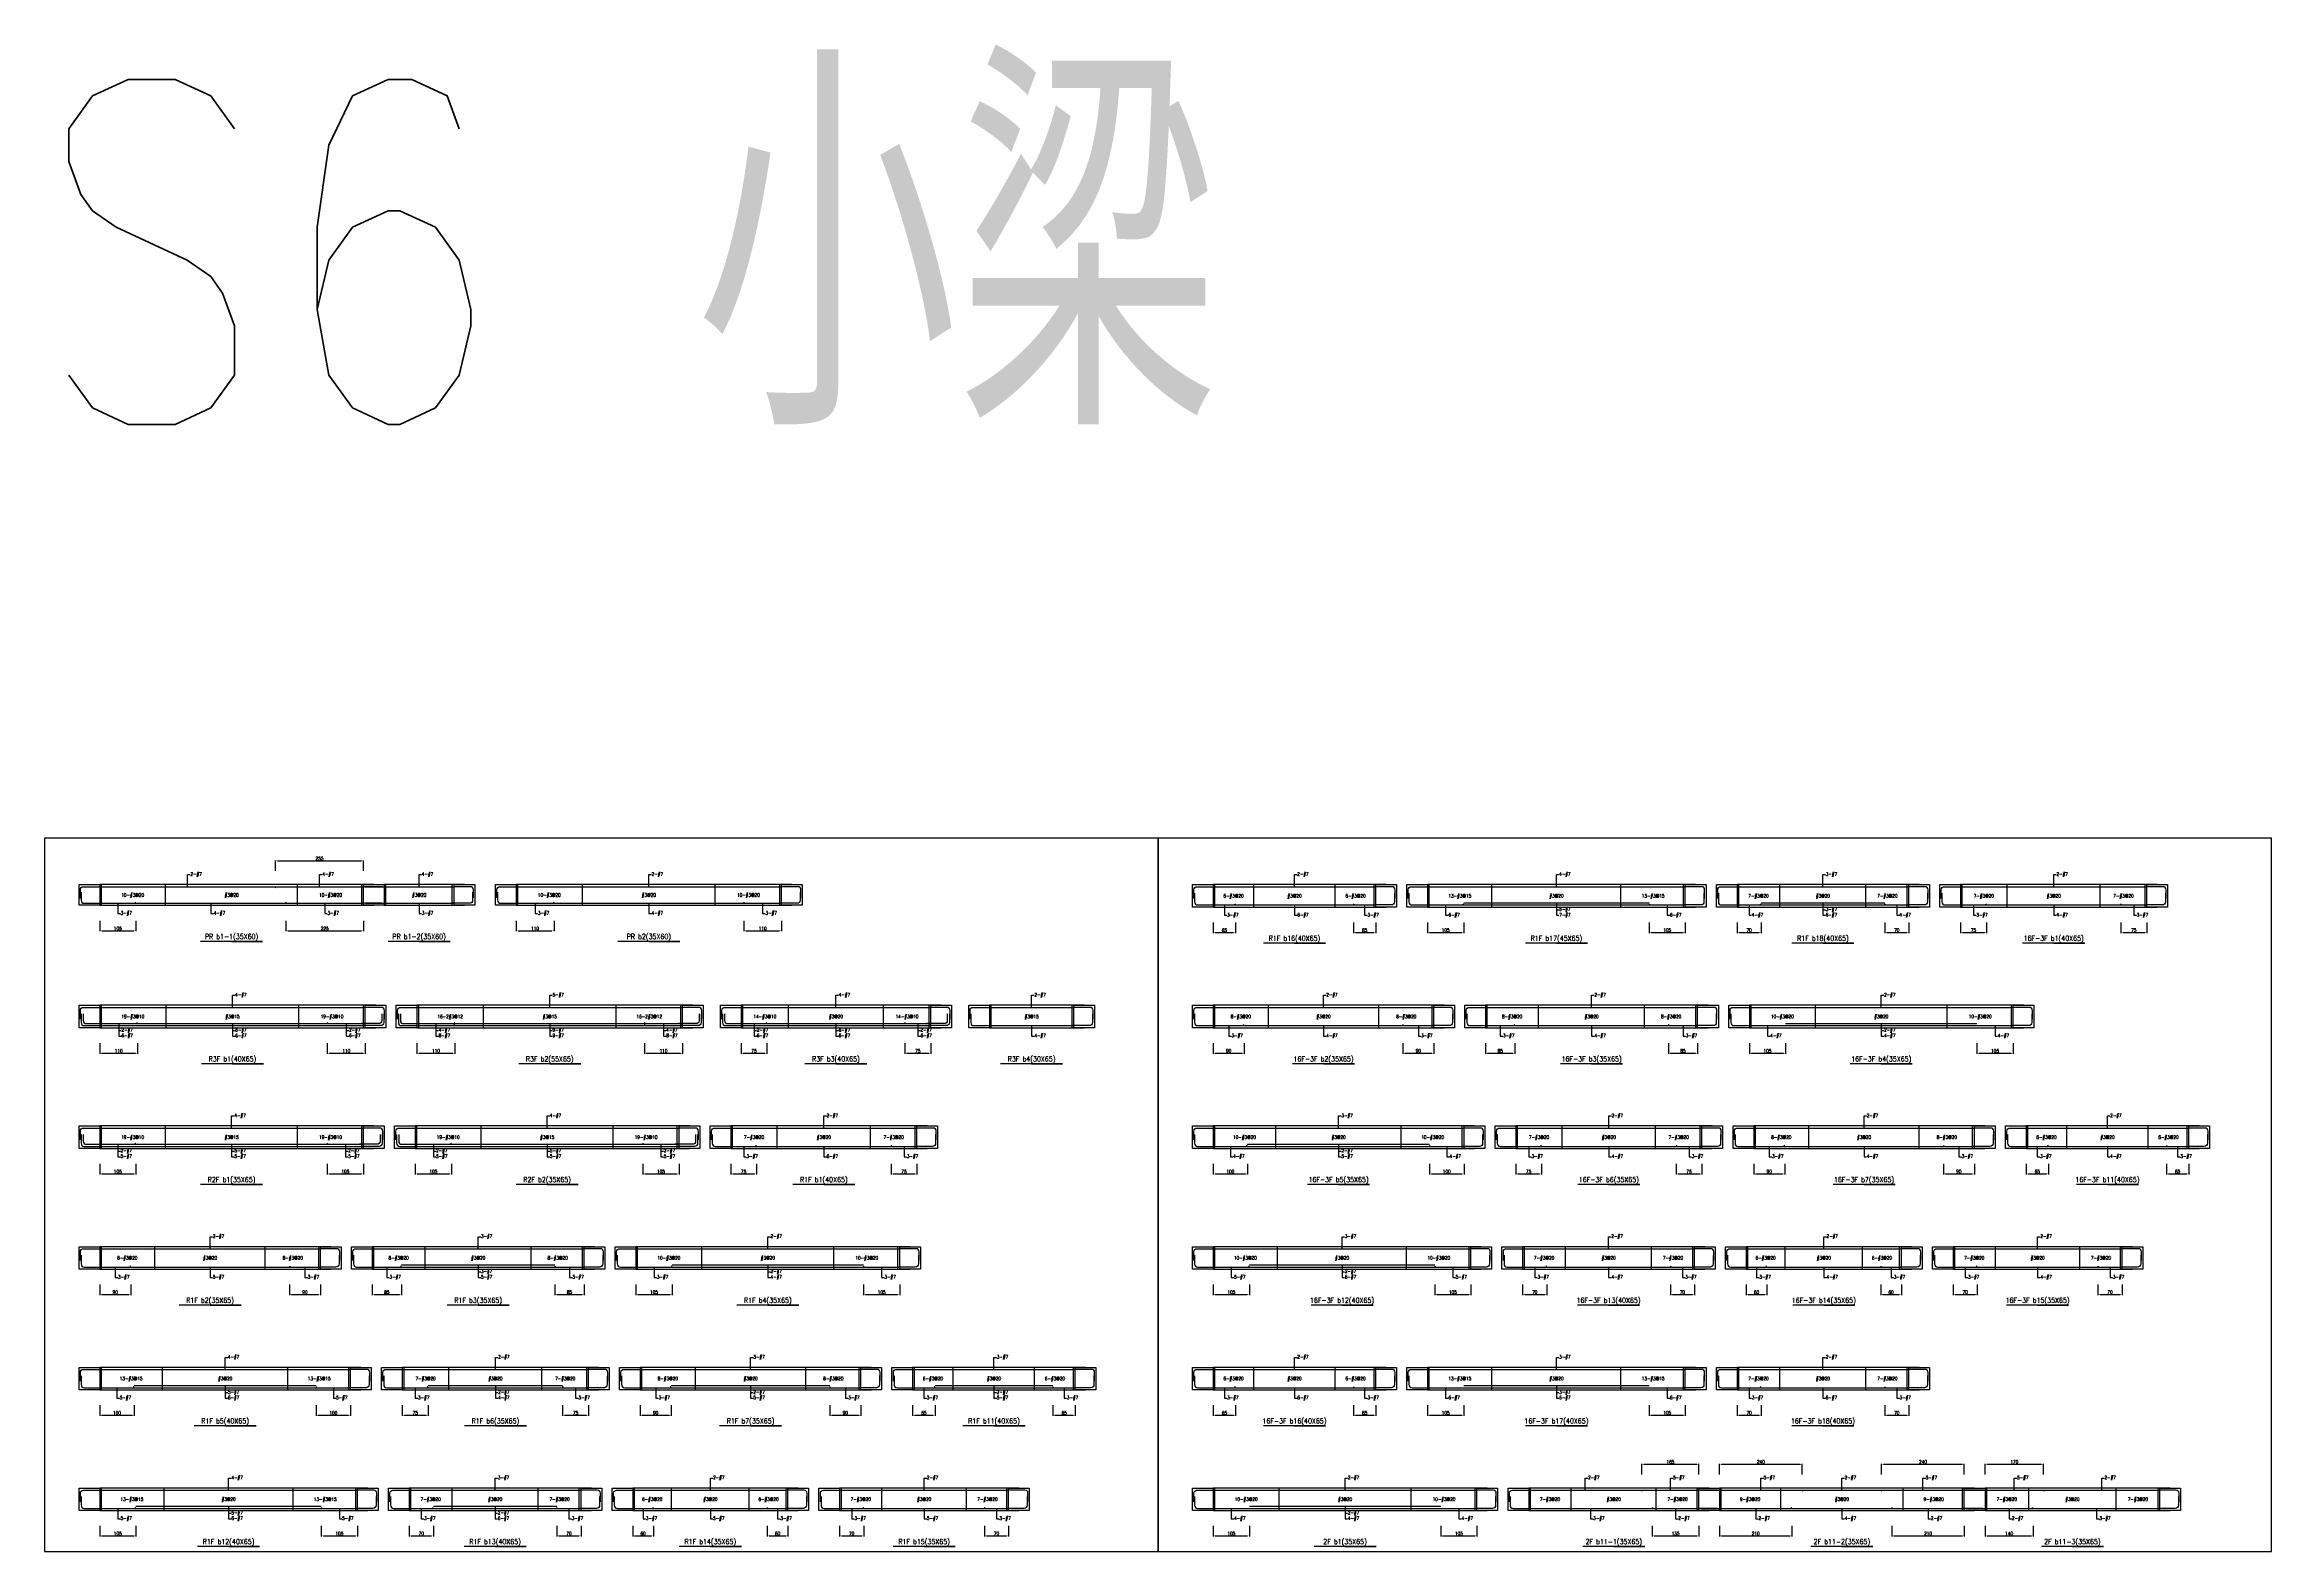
# Model space of a CAD drawing. Header units: millimetres. Extents: x 0 to 84580, y -12276 to 4373.
# Drawn here: x 61977 to 68435, y 0 to 4371 of the extents above; entities that cross this region are included whole.
import ezdxf
from ezdxf.enums import TextEntityAlignment as Align

# ---------------------------------------------------------------- set-up
doc = ezdxf.new("R2010")
doc.units = ezdxf.units.MM
doc.header["$MEASUREMENT"] = 0
doc.linetypes.add('CENTER', pattern=[2, 1.25, -0.25, 0.25, -0.25])
for name, color, linetype in [('S-DIM', 2, 'Continuous'), ('S-GRID', 1, 'CENTER'), ('S-LEADER', 2, 'Continuous'), ('S-RC', 130, 'Continuous'), ('S-REINF', 6, 'Continuous'), ('S-TEXT', 2, 'Continuous')]:
    doc.layers.add(name, color=color, linetype=linetype)
doc.styles.add('CS4', font='romans.shx', dxfattribs={"width": 0.8, "bigfont": 'lsp.shx'})
doc.styles.get("Standard").update_dxf_attribs({"font": 'arial.ttf'})
doc.dimstyles.new('ISO-25', dxfattribs={"dimtxt": 2.5, "dimasz": 2.5, "dimexe": 1.25, "dimexo": 0.625, "dimtad": 1, "dimtxsty": 'Standard', "dimcen": 2.5, "dimadec": 0, "dimazin": 0, "dimtfac": 1, "dimtmove": 0, "dimatfit": 3, "dimfxl": 0, "dimarcsym": 0})

# ---------------------------------------------------------------- blocks, each defined once
blk = doc.blocks.new('*D2000')
at = {"layer": 'DEFPOINTS', "color": 0, "transparency": 16777216}
for p in [(62137, 1475), (62247, 1475), (62247, 1445)]:
    blk.add_point(p, dxfattribs=at)
at = {"layer": 'S-DIM', "color": 0, "lineweight": -2, "transparency": 16777216}
for p, q in [((62137, 1474.375), (62137, 1443.75)), ((62143, 1445), (62241, 1445)), ((62247, 1474.375), (62247, 1443.75))]:
    blk.add_line(p, q, dxfattribs=at)
at = {"layer": 'S-DIM', "color": 0, "transparency": 16777216}
for points in [[(62143, 1446), (62143, 1444), (62137, 1445)], [(62241, 1446), (62241, 1444), (62247, 1445)]]:
    blk.add_solid(points, dxfattribs=at)
at = {"layer": 'S-DIM', "color": 0, "transparency": 16777216, "insert": (62192, 1452), "char_height": 10, "attachment_point": 5, "style": 'CS4'}
blk.add_mtext('110', dxfattribs=at)
blk = doc.blocks.new('*D2001')
at = {"layer": 'DEFPOINTS', "color": 0, "transparency": 16777216}
for p in [(62797, 1475), (62907, 1475), (62907, 1445)]:
    blk.add_point(p, dxfattribs=at)
at = {"layer": 'S-DIM', "color": 0, "lineweight": -2, "transparency": 16777216}
for p, q in [((62797, 1474.375), (62797, 1443.75)), ((62803, 1445), (62901, 1445)), ((62907, 1474.375), (62907, 1443.75))]:
    blk.add_line(p, q, dxfattribs=at)
at = {"layer": 'S-DIM', "color": 0, "transparency": 16777216}
for points in [[(62803, 1446), (62803, 1444), (62797, 1445)], [(62901, 1446), (62901, 1444), (62907, 1445)]]:
    blk.add_solid(points, dxfattribs=at)
at = {"layer": 'S-DIM', "color": 0, "transparency": 16777216, "insert": (62852, 1452), "char_height": 10, "attachment_point": 5, "style": 'CS4'}
blk.add_mtext('110', dxfattribs=at)
blk = doc.blocks.new('*D2002')
at = {"layer": 'DEFPOINTS', "color": 0, "transparency": 16777216}
for p in [(63057, 1475), (63167, 1475), (63167, 1445)]:
    blk.add_point(p, dxfattribs=at)
at = {"layer": 'S-DIM', "color": 0, "lineweight": -2, "transparency": 16777216}
for p, q in [((63057, 1474.375), (63057, 1443.75)), ((63063, 1445), (63161, 1445)), ((63167, 1474.375), (63167, 1443.75))]:
    blk.add_line(p, q, dxfattribs=at)
at = {"layer": 'S-DIM', "color": 0, "transparency": 16777216}
for points in [[(63063, 1446), (63063, 1444), (63057, 1445)], [(63161, 1446), (63161, 1444), (63167, 1445)]]:
    blk.add_solid(points, dxfattribs=at)
at = {"layer": 'S-DIM', "color": 0, "transparency": 16777216, "insert": (63112, 1452), "char_height": 10, "attachment_point": 5, "style": 'CS4'}
blk.add_mtext('110', dxfattribs=at)
blk = doc.blocks.new('*D2003')
at = {"layer": 'DEFPOINTS', "color": 0, "transparency": 16777216}
for p in [(63717, 1475), (63827, 1475), (63827, 1445)]:
    blk.add_point(p, dxfattribs=at)
at = {"layer": 'S-DIM', "color": 0, "lineweight": -2, "transparency": 16777216}
for p, q in [((63717, 1474.375), (63717, 1443.75)), ((63723, 1445), (63821, 1445)), ((63827, 1474.375), (63827, 1443.75))]:
    blk.add_line(p, q, dxfattribs=at)
at = {"layer": 'S-DIM', "color": 0, "transparency": 16777216}
for points in [[(63723, 1446), (63723, 1444), (63717, 1445)], [(63821, 1446), (63821, 1444), (63827, 1445)]]:
    blk.add_solid(points, dxfattribs=at)
at = {"layer": 'S-DIM', "color": 0, "transparency": 16777216, "insert": (63772, 1452), "char_height": 10, "attachment_point": 5, "style": 'CS4'}
blk.add_mtext('110', dxfattribs=at)
blk = doc.blocks.new('*D2004')
at = {"layer": 'DEFPOINTS', "color": 0, "transparency": 16777216}
for p in [(62137, 1125), (62242, 1125), (62242, 1095)]:
    blk.add_point(p, dxfattribs=at)
at = {"layer": 'S-DIM', "color": 0, "lineweight": -2, "transparency": 16777216}
for p, q in [((62137, 1124.375), (62137, 1093.75)), ((62242, 1124.375), (62242, 1093.75)), ((62143, 1095), (62236, 1095))]:
    blk.add_line(p, q, dxfattribs=at)
at = {"layer": 'S-DIM', "color": 0, "transparency": 16777216}
for points in [[(62143, 1096), (62143, 1094), (62137, 1095)], [(62236, 1096), (62236, 1094), (62242, 1095)]]:
    blk.add_solid(points, dxfattribs=at)
at = {"layer": 'S-DIM', "color": 0, "transparency": 16777216, "insert": (62189.5, 1102), "char_height": 10, "attachment_point": 5, "style": 'CS4'}
blk.add_mtext('105', dxfattribs=at)
blk = doc.blocks.new('*D2005')
at = {"layer": 'DEFPOINTS', "color": 0, "transparency": 16777216}
for p in [(62797, 1125), (62902, 1125), (62902, 1095)]:
    blk.add_point(p, dxfattribs=at)
at = {"layer": 'S-DIM', "color": 0, "lineweight": -2, "transparency": 16777216}
for p, q in [((62797, 1124.375), (62797, 1093.75)), ((62902, 1124.375), (62902, 1093.75)), ((62803, 1095), (62896, 1095))]:
    blk.add_line(p, q, dxfattribs=at)
at = {"layer": 'S-DIM', "color": 0, "transparency": 16777216}
for points in [[(62803, 1096), (62803, 1094), (62797, 1095)], [(62896, 1096), (62896, 1094), (62902, 1095)]]:
    blk.add_solid(points, dxfattribs=at)
at = {"layer": 'S-DIM', "color": 0, "transparency": 16777216, "insert": (62849.5, 1102), "char_height": 10, "attachment_point": 5, "style": 'CS4'}
blk.add_mtext('105', dxfattribs=at)
blk = doc.blocks.new('*D1985')
at = {"layer": 'DEFPOINTS', "color": 0, "transparency": 16777216}
for p in [(63052, 1125), (63157, 1125), (63157, 1095)]:
    blk.add_point(p, dxfattribs=at)
at = {"layer": 'S-DIM', "color": 0, "lineweight": -2, "transparency": 16777216}
for p, q in [((63052, 1124.375), (63052, 1093.75)), ((63157, 1124.375), (63157, 1093.75)), ((63058, 1095), (63151, 1095))]:
    blk.add_line(p, q, dxfattribs=at)
at = {"layer": 'S-DIM', "color": 0, "transparency": 16777216}
for points in [[(63058, 1096), (63058, 1094), (63052, 1095)], [(63151, 1096), (63151, 1094), (63157, 1095)]]:
    blk.add_solid(points, dxfattribs=at)
at = {"layer": 'S-DIM', "color": 0, "transparency": 16777216, "insert": (63104.5, 1102), "char_height": 10, "attachment_point": 5, "style": 'CS4'}
blk.add_mtext('105', dxfattribs=at)
blk = doc.blocks.new('*D1986')
at = {"layer": 'DEFPOINTS', "color": 0, "transparency": 16777216}
for p in [(63712, 1125), (63817, 1125), (63817, 1095)]:
    blk.add_point(p, dxfattribs=at)
at = {"layer": 'S-DIM', "color": 0, "lineweight": -2, "transparency": 16777216}
for p, q in [((63712, 1124.375), (63712, 1093.75)), ((63817, 1124.375), (63817, 1093.75)), ((63718, 1095), (63811, 1095))]:
    blk.add_line(p, q, dxfattribs=at)
at = {"layer": 'S-DIM', "color": 0, "transparency": 16777216}
for points in [[(63718, 1096), (63718, 1094), (63712, 1095)], [(63811, 1096), (63811, 1094), (63817, 1095)]]:
    blk.add_solid(points, dxfattribs=at)
at = {"layer": 'S-DIM', "color": 0, "transparency": 16777216, "insert": (63764.5, 1102), "char_height": 10, "attachment_point": 5, "style": 'CS4'}
blk.add_mtext('105', dxfattribs=at)
blk = doc.blocks.new('*D1987')
at = {"layer": 'DEFPOINTS', "color": 0, "transparency": 16777216}
for p in [(63967, 1125), (64042, 1125), (64042, 1095)]:
    blk.add_point(p, dxfattribs=at)
at = {"layer": 'S-DIM', "color": 0, "lineweight": -2, "transparency": 16777216}
for p, q in [((63967, 1124.375), (63967, 1093.75)), ((64042, 1124.375), (64042, 1093.75)), ((63973, 1095), (64036, 1095))]:
    blk.add_line(p, q, dxfattribs=at)
at = {"layer": 'S-DIM', "color": 0, "transparency": 16777216}
for points in [[(63973, 1096), (63973, 1094), (63967, 1095)], [(64036, 1096), (64036, 1094), (64042, 1095)]]:
    blk.add_solid(points, dxfattribs=at)
at = {"layer": 'S-DIM', "color": 0, "transparency": 16777216, "insert": (64004.5, 1102), "char_height": 10, "attachment_point": 5, "style": 'CS4'}
blk.add_mtext('75', dxfattribs=at)
blk = doc.blocks.new('*D1988')
at = {"layer": 'DEFPOINTS', "color": 0, "transparency": 16777216}
for p in [(64432, 1125), (64507, 1125), (64507, 1095)]:
    blk.add_point(p, dxfattribs=at)
at = {"layer": 'S-DIM', "color": 0, "lineweight": -2, "transparency": 16777216}
for p, q in [((64432, 1124.375), (64432, 1093.75)), ((64507, 1124.375), (64507, 1093.75)), ((64438, 1095), (64501, 1095))]:
    blk.add_line(p, q, dxfattribs=at)
at = {"layer": 'S-DIM', "color": 0, "transparency": 16777216}
for points in [[(64438, 1096), (64438, 1094), (64432, 1095)], [(64501, 1096), (64501, 1094), (64507, 1095)]]:
    blk.add_solid(points, dxfattribs=at)
at = {"layer": 'S-DIM', "color": 0, "transparency": 16777216, "insert": (64469.5, 1102), "char_height": 10, "attachment_point": 5, "style": 'CS4'}
blk.add_mtext('75', dxfattribs=at)
blk = doc.blocks.new('*D1989')
at = {"layer": 'DEFPOINTS', "color": 0, "transparency": 16777216}
for p in [(62137, 775), (62227, 775), (62227, 745)]:
    blk.add_point(p, dxfattribs=at)
at = {"layer": 'S-DIM', "color": 0, "lineweight": -2, "transparency": 16777216}
for p, q in [((62137, 774.375), (62137, 743.75)), ((62143, 745), (62221, 745)), ((62227, 774.375), (62227, 743.75))]:
    blk.add_line(p, q, dxfattribs=at)
at = {"layer": 'S-DIM', "color": 0, "transparency": 16777216}
for points in [[(62143, 746), (62143, 744), (62137, 745)], [(62221, 746), (62221, 744), (62227, 745)]]:
    blk.add_solid(points, dxfattribs=at)
at = {"layer": 'S-DIM', "color": 0, "transparency": 16777216, "insert": (62182, 752), "char_height": 10, "attachment_point": 5, "style": 'CS4'}
blk.add_mtext('90', dxfattribs=at)
blk = doc.blocks.new('*D1990')
at = {"layer": 'DEFPOINTS', "color": 0, "transparency": 16777216}
for p in [(62687, 775), (62777, 775), (62777, 745)]:
    blk.add_point(p, dxfattribs=at)
at = {"layer": 'S-DIM', "color": 0, "lineweight": -2, "transparency": 16777216}
for p, q in [((62687, 774.375), (62687, 743.75)), ((62693, 745), (62771, 745)), ((62777, 774.375), (62777, 743.75))]:
    blk.add_line(p, q, dxfattribs=at)
at = {"layer": 'S-DIM', "color": 0, "transparency": 16777216}
for points in [[(62693, 746), (62693, 744), (62687, 745)], [(62771, 746), (62771, 744), (62777, 745)]]:
    blk.add_solid(points, dxfattribs=at)
at = {"layer": 'S-DIM', "color": 0, "transparency": 16777216, "insert": (62732, 752), "char_height": 10, "attachment_point": 5, "style": 'CS4'}
blk.add_mtext('90', dxfattribs=at)
blk = doc.blocks.new('*D1991')
at = {"layer": 'DEFPOINTS', "color": 0, "transparency": 16777216}
for p in [(62927, 775), (63012, 775), (63012, 745)]:
    blk.add_point(p, dxfattribs=at)
at = {"layer": 'S-DIM', "color": 0, "lineweight": -2, "transparency": 16777216}
for p, q in [((62927, 774.375), (62927, 743.75)), ((62933, 745), (63006, 745)), ((63012, 774.375), (63012, 743.75))]:
    blk.add_line(p, q, dxfattribs=at)
at = {"layer": 'S-DIM', "color": 0, "transparency": 16777216}
for points in [[(62933, 746), (62933, 744), (62927, 745)], [(63006, 746), (63006, 744), (63012, 745)]]:
    blk.add_solid(points, dxfattribs=at)
at = {"layer": 'S-DIM', "color": 0, "transparency": 16777216, "insert": (62969.5, 752), "char_height": 10, "attachment_point": 5, "style": 'CS4'}
blk.add_mtext('85', dxfattribs=at)
blk = doc.blocks.new('*D1992')
at = {"layer": 'DEFPOINTS', "color": 0, "transparency": 16777216}
for p in [(63457, 775), (63542, 775), (63542, 745)]:
    blk.add_point(p, dxfattribs=at)
at = {"layer": 'S-DIM', "color": 0, "lineweight": -2, "transparency": 16777216}
for p, q in [((63457, 774.375), (63457, 743.75)), ((63463, 745), (63536, 745)), ((63542, 774.375), (63542, 743.75))]:
    blk.add_line(p, q, dxfattribs=at)
at = {"layer": 'S-DIM', "color": 0, "transparency": 16777216}
for points in [[(63463, 746), (63463, 744), (63457, 745)], [(63536, 746), (63536, 744), (63542, 745)]]:
    blk.add_solid(points, dxfattribs=at)
at = {"layer": 'S-DIM', "color": 0, "transparency": 16777216, "insert": (63499.5, 752), "char_height": 10, "attachment_point": 5, "style": 'CS4'}
blk.add_mtext('85', dxfattribs=at)
blk = doc.blocks.new('*D1993')
at = {"layer": 'DEFPOINTS', "color": 0, "transparency": 16777216}
for p in [(63692, 775), (63797, 775), (63797, 745)]:
    blk.add_point(p, dxfattribs=at)
at = {"layer": 'S-DIM', "color": 0, "lineweight": -2, "transparency": 16777216}
for p, q in [((63692, 774.375), (63692, 743.75)), ((63698, 745), (63791, 745)), ((63797, 774.375), (63797, 743.75))]:
    blk.add_line(p, q, dxfattribs=at)
at = {"layer": 'S-DIM', "color": 0, "transparency": 16777216}
for points in [[(63698, 746), (63698, 744), (63692, 745)], [(63791, 746), (63791, 744), (63797, 745)]]:
    blk.add_solid(points, dxfattribs=at)
at = {"layer": 'S-DIM', "color": 0, "transparency": 16777216, "insert": (63744.5, 752), "char_height": 10, "attachment_point": 5, "style": 'CS4'}
blk.add_mtext('105', dxfattribs=at)
blk = doc.blocks.new('*D1994')
at = {"layer": 'DEFPOINTS', "color": 0, "transparency": 16777216}
for p in [(64352, 775), (64457, 775), (64457, 745)]:
    blk.add_point(p, dxfattribs=at)
at = {"layer": 'S-DIM', "color": 0, "lineweight": -2, "transparency": 16777216}
for p, q in [((64352, 774.375), (64352, 743.75)), ((64358, 745), (64451, 745)), ((64457, 774.375), (64457, 743.75))]:
    blk.add_line(p, q, dxfattribs=at)
at = {"layer": 'S-DIM', "color": 0, "transparency": 16777216}
for points in [[(64358, 746), (64358, 744), (64352, 745)], [(64451, 746), (64451, 744), (64457, 745)]]:
    blk.add_solid(points, dxfattribs=at)
at = {"layer": 'S-DIM', "color": 0, "transparency": 16777216, "insert": (64404.5, 752), "char_height": 10, "attachment_point": 5, "style": 'CS4'}
blk.add_mtext('105', dxfattribs=at)
blk = doc.blocks.new('*D1995')
at = {"layer": 'DEFPOINTS', "color": 0, "transparency": 16777216}
for p in [(62137, 425), (62237, 425), (62237, 395)]:
    blk.add_point(p, dxfattribs=at)
at = {"layer": 'S-DIM', "color": 0, "lineweight": -2, "transparency": 16777216}
for p, q in [((62137, 424.375), (62137, 393.75)), ((62143, 395), (62231, 395)), ((62237, 424.375), (62237, 393.75))]:
    blk.add_line(p, q, dxfattribs=at)
at = {"layer": 'S-DIM', "color": 0, "transparency": 16777216}
for points in [[(62143, 396), (62143, 394), (62137, 395)], [(62231, 396), (62231, 394), (62237, 395)]]:
    blk.add_solid(points, dxfattribs=at)
at = {"layer": 'S-DIM', "color": 0, "transparency": 16777216, "insert": (62187, 402), "char_height": 10, "attachment_point": 5, "style": 'CS4'}
blk.add_mtext('100', dxfattribs=at)
blk = doc.blocks.new('*D1996')
at = {"layer": 'DEFPOINTS', "color": 0, "transparency": 16777216}
for p in [(62764.5, 425), (62864.5, 425), (62864.5, 395)]:
    blk.add_point(p, dxfattribs=at)
at = {"layer": 'S-DIM', "color": 0, "lineweight": -2, "transparency": 16777216}
for p, q in [((62764.5, 424.375), (62764.5, 393.75)), ((62770.5, 395), (62858.5, 395)), ((62864.5, 424.375), (62864.5, 393.75))]:
    blk.add_line(p, q, dxfattribs=at)
at = {"layer": 'S-DIM', "color": 0, "transparency": 16777216}
for points in [[(62770.5, 396), (62770.5, 394), (62764.5, 395)], [(62858.5, 396), (62858.5, 394), (62864.5, 395)]]:
    blk.add_solid(points, dxfattribs=at)
at = {"layer": 'S-DIM', "color": 0, "transparency": 16777216, "insert": (62814.5, 402), "char_height": 10, "attachment_point": 5, "style": 'CS4'}
blk.add_mtext('100', dxfattribs=at)
blk = doc.blocks.new('*D1997')
at = {"layer": 'DEFPOINTS', "color": 0, "transparency": 16777216}
for p in [(63014.5, 425), (63089.5, 425), (63089.5, 395)]:
    blk.add_point(p, dxfattribs=at)
at = {"layer": 'S-DIM', "color": 0, "lineweight": -2, "transparency": 16777216}
for p, q in [((63014.5, 424.375), (63014.5, 393.75)), ((63020.5, 395), (63083.5, 395)), ((63089.5, 424.375), (63089.5, 393.75))]:
    blk.add_line(p, q, dxfattribs=at)
at = {"layer": 'S-DIM', "color": 0, "transparency": 16777216}
for points in [[(63020.5, 396), (63020.5, 394), (63014.5, 395)], [(63083.5, 396), (63083.5, 394), (63089.5, 395)]]:
    blk.add_solid(points, dxfattribs=at)
at = {"layer": 'S-DIM', "color": 0, "transparency": 16777216, "insert": (63052, 402), "char_height": 10, "attachment_point": 5, "style": 'CS4'}
blk.add_mtext('75', dxfattribs=at)
blk = doc.blocks.new('*D1972')
at = {"layer": 'DEFPOINTS', "color": 0, "transparency": 16777216}
for p in [(63479.5, 425), (63554.5, 425), (63554.5, 395)]:
    blk.add_point(p, dxfattribs=at)
at = {"layer": 'S-DIM', "color": 0, "lineweight": -2, "transparency": 16777216}
for p, q in [((63479.5, 424.375), (63479.5, 393.75)), ((63485.5, 395), (63548.5, 395)), ((63554.5, 424.375), (63554.5, 393.75))]:
    blk.add_line(p, q, dxfattribs=at)
at = {"layer": 'S-DIM', "color": 0, "transparency": 16777216}
for points in [[(63485.5, 396), (63485.5, 394), (63479.5, 395)], [(63548.5, 396), (63548.5, 394), (63554.5, 395)]]:
    blk.add_solid(points, dxfattribs=at)
at = {"layer": 'S-DIM', "color": 0, "transparency": 16777216, "insert": (63517, 402), "char_height": 10, "attachment_point": 5, "style": 'CS4'}
blk.add_mtext('75', dxfattribs=at)
blk = doc.blocks.new('*D1973')
at = {"layer": 'DEFPOINTS', "color": 0, "transparency": 16777216}
for p in [(63704.5, 425), (63794.5, 425), (63794.5, 395)]:
    blk.add_point(p, dxfattribs=at)
at = {"layer": 'S-DIM', "color": 0, "lineweight": -2, "transparency": 16777216}
for p, q in [((63704.5, 424.375), (63704.5, 393.75)), ((63710.5, 395), (63788.5, 395)), ((63794.5, 424.375), (63794.5, 393.75))]:
    blk.add_line(p, q, dxfattribs=at)
at = {"layer": 'S-DIM', "color": 0, "transparency": 16777216}
for points in [[(63710.5, 396), (63710.5, 394), (63704.5, 395)], [(63788.5, 396), (63788.5, 394), (63794.5, 395)]]:
    blk.add_solid(points, dxfattribs=at)
at = {"layer": 'S-DIM', "color": 0, "transparency": 16777216, "insert": (63749.5, 402), "char_height": 10, "attachment_point": 5, "style": 'CS4'}
blk.add_mtext('90', dxfattribs=at)
blk = doc.blocks.new('*D1974')
at = {"layer": 'DEFPOINTS', "color": 0, "transparency": 16777216}
for p in [(64254.5, 425), (64344.5, 425), (64344.5, 395)]:
    blk.add_point(p, dxfattribs=at)
at = {"layer": 'S-DIM', "color": 0, "lineweight": -2, "transparency": 16777216}
for p, q in [((64254.5, 424.375), (64254.5, 393.75)), ((64260.5, 395), (64338.5, 395)), ((64344.5, 424.375), (64344.5, 393.75))]:
    blk.add_line(p, q, dxfattribs=at)
at = {"layer": 'S-DIM', "color": 0, "transparency": 16777216}
for points in [[(64260.5, 396), (64260.5, 394), (64254.5, 395)], [(64338.5, 396), (64338.5, 394), (64344.5, 395)]]:
    blk.add_solid(points, dxfattribs=at)
at = {"layer": 'S-DIM', "color": 0, "transparency": 16777216, "insert": (64299.5, 402), "char_height": 10, "attachment_point": 5, "style": 'CS4'}
blk.add_mtext('90', dxfattribs=at)
blk = doc.blocks.new('*D1975')
at = {"layer": 'DEFPOINTS', "color": 0, "transparency": 16777216}
for p in [(64494.5, 425), (64559.5, 425), (64559.5, 395)]:
    blk.add_point(p, dxfattribs=at)
at = {"layer": 'S-DIM', "color": 0, "lineweight": -2, "transparency": 16777216}
for p, q in [((64494.5, 424.375), (64494.5, 393.75)), ((64500.5, 395), (64553.5, 395)), ((64559.5, 424.375), (64559.5, 393.75))]:
    blk.add_line(p, q, dxfattribs=at)
at = {"layer": 'S-DIM', "color": 0, "transparency": 16777216}
for points in [[(64500.5, 396), (64500.5, 394), (64494.5, 395)], [(64553.5, 396), (64553.5, 394), (64559.5, 395)]]:
    blk.add_solid(points, dxfattribs=at)
at = {"layer": 'S-DIM', "color": 0, "transparency": 16777216, "insert": (64527, 402), "char_height": 10, "attachment_point": 5, "style": 'CS4'}
blk.add_mtext('65', dxfattribs=at)
blk = doc.blocks.new('*D1976')
at = {"layer": 'DEFPOINTS', "color": 0, "transparency": 16777216}
for p in [(64901.2, 425), (64966.2, 425), (64966.2, 395)]:
    blk.add_point(p, dxfattribs=at)
at = {"layer": 'S-DIM', "color": 0, "lineweight": -2, "transparency": 16777216}
for p, q in [((64901.2, 424.375), (64901.2, 393.75)), ((64907.2, 395), (64960.2, 395)), ((64966.2, 424.375), (64966.2, 393.75))]:
    blk.add_line(p, q, dxfattribs=at)
at = {"layer": 'S-DIM', "color": 0, "transparency": 16777216}
for points in [[(64907.2, 396), (64907.2, 394), (64901.2, 395)], [(64960.2, 396), (64960.2, 394), (64966.2, 395)]]:
    blk.add_solid(points, dxfattribs=at)
at = {"layer": 'S-DIM', "color": 0, "transparency": 16777216, "insert": (64933.7, 402), "char_height": 10, "attachment_point": 5, "style": 'CS4'}
blk.add_mtext('65', dxfattribs=at)
blk = doc.blocks.new('*D1977')
at = {"layer": 'DEFPOINTS', "color": 0, "transparency": 16777216}
for p in [(62137, 75), (62242, 75), (62242, 45)]:
    blk.add_point(p, dxfattribs=at)
at = {"layer": 'S-DIM', "color": 0, "lineweight": -2, "transparency": 16777216}
for p, q in [((62137, 74.375), (62137, 43.75)), ((62242, 74.375), (62242, 43.75)), ((62143, 45), (62236, 45))]:
    blk.add_line(p, q, dxfattribs=at)
at = {"layer": 'S-DIM', "color": 0, "transparency": 16777216}
for points in [[(62143, 46), (62143, 44), (62137, 45)], [(62236, 46), (62236, 44), (62242, 45)]]:
    blk.add_solid(points, dxfattribs=at)
at = {"layer": 'S-DIM', "color": 0, "transparency": 16777216, "insert": (62189.5, 52), "char_height": 10, "attachment_point": 5, "style": 'CS4'}
blk.add_mtext('105', dxfattribs=at)
blk = doc.blocks.new('*D1978')
at = {"layer": 'DEFPOINTS', "color": 0, "transparency": 16777216}
for p in [(62779.5, 75), (62884.5, 75), (62884.5, 45)]:
    blk.add_point(p, dxfattribs=at)
at = {"layer": 'S-DIM', "color": 0, "lineweight": -2, "transparency": 16777216}
for p, q in [((62779.5, 74.375), (62779.5, 43.75)), ((62884.5, 74.375), (62884.5, 43.75)), ((62785.5, 45), (62878.5, 45))]:
    blk.add_line(p, q, dxfattribs=at)
at = {"layer": 'S-DIM', "color": 0, "transparency": 16777216}
for points in [[(62785.5, 46), (62785.5, 44), (62779.5, 45)], [(62878.5, 46), (62878.5, 44), (62884.5, 45)]]:
    blk.add_solid(points, dxfattribs=at)
at = {"layer": 'S-DIM', "color": 0, "transparency": 16777216, "insert": (62832, 52), "char_height": 10, "attachment_point": 5, "style": 'CS4'}
blk.add_mtext('105', dxfattribs=at)
blk = doc.blocks.new('*D1979')
at = {"layer": 'DEFPOINTS', "color": 0, "transparency": 16777216}
for p in [(63034.5, 75), (63104.5, 75), (63104.5, 45)]:
    blk.add_point(p, dxfattribs=at)
at = {"layer": 'S-DIM', "color": 0, "lineweight": -2, "transparency": 16777216}
for p, q in [((63034.5, 74.375), (63034.5, 43.75)), ((63104.5, 74.375), (63104.5, 43.75)), ((63040.5, 45), (63098.5, 45))]:
    blk.add_line(p, q, dxfattribs=at)
at = {"layer": 'S-DIM', "color": 0, "transparency": 16777216}
for points in [[(63040.5, 46), (63040.5, 44), (63034.5, 45)], [(63098.5, 46), (63098.5, 44), (63104.5, 45)]]:
    blk.add_solid(points, dxfattribs=at)
at = {"layer": 'S-DIM', "color": 0, "transparency": 16777216, "insert": (63069.5, 52), "char_height": 10, "attachment_point": 5, "style": 'CS4'}
blk.add_mtext('70', dxfattribs=at)
blk = doc.blocks.new('*D1980')
at = {"layer": 'DEFPOINTS', "color": 0, "transparency": 16777216}
for p in [(63462.8, 75), (63532.8, 75), (63532.8, 45)]:
    blk.add_point(p, dxfattribs=at)
at = {"layer": 'S-DIM', "color": 0, "lineweight": -2, "transparency": 16777216}
for p, q in [((63462.8, 74.375), (63462.8, 43.75)), ((63532.8, 74.375), (63532.8, 43.75)), ((63468.8, 45), (63526.8, 45))]:
    blk.add_line(p, q, dxfattribs=at)
at = {"layer": 'S-DIM', "color": 0, "transparency": 16777216}
for points in [[(63468.8, 46), (63468.8, 44), (63462.8, 45)], [(63526.8, 46), (63526.8, 44), (63532.8, 45)]]:
    blk.add_solid(points, dxfattribs=at)
at = {"layer": 'S-DIM', "color": 0, "transparency": 16777216, "insert": (63497.8, 52), "char_height": 10, "attachment_point": 5, "style": 'CS4'}
blk.add_mtext('70', dxfattribs=at)
blk = doc.blocks.new('*D1981')
at = {"layer": 'DEFPOINTS', "color": 0, "transparency": 16777216}
for p in [(63682.8, 75), (63742.8, 75), (63742.8, 45)]:
    blk.add_point(p, dxfattribs=at)
at = {"layer": 'S-DIM', "color": 0, "lineweight": -2, "transparency": 16777216}
for p, q in [((63682.8, 74.375), (63682.8, 43.75)), ((63742.8, 74.375), (63742.8, 43.75)), ((63688.8, 45), (63736.8, 45))]:
    blk.add_line(p, q, dxfattribs=at)
at = {"layer": 'S-DIM', "color": 0, "transparency": 16777216}
for points in [[(63688.8, 46), (63688.8, 44), (63682.8, 45)], [(63736.8, 46), (63736.8, 44), (63742.8, 45)]]:
    blk.add_solid(points, dxfattribs=at)
at = {"layer": 'S-DIM', "color": 0, "transparency": 16777216, "insert": (63712.8, 52), "char_height": 10, "attachment_point": 5, "style": 'CS4'}
blk.add_mtext('60', dxfattribs=at)
blk = doc.blocks.new('*D1982')
at = {"layer": 'DEFPOINTS', "color": 0, "transparency": 16777216}
for p in [(64072.8, 75), (64132.8, 75), (64132.8, 45)]:
    blk.add_point(p, dxfattribs=at)
at = {"layer": 'S-DIM', "color": 0, "lineweight": -2, "transparency": 16777216}
for p, q in [((64072.8, 74.375), (64072.8, 43.75)), ((64132.8, 74.375), (64132.8, 43.75)), ((64078.8, 45), (64126.8, 45))]:
    blk.add_line(p, q, dxfattribs=at)
at = {"layer": 'S-DIM', "color": 0, "transparency": 16777216}
for points in [[(64078.8, 46), (64078.8, 44), (64072.8, 45)], [(64126.8, 46), (64126.8, 44), (64132.8, 45)]]:
    blk.add_solid(points, dxfattribs=at)
at = {"layer": 'S-DIM', "color": 0, "transparency": 16777216, "insert": (64102.8, 52), "char_height": 10, "attachment_point": 5, "style": 'CS4'}
blk.add_mtext('60', dxfattribs=at)
blk = doc.blocks.new('*D1983')
at = {"layer": 'DEFPOINTS', "color": 0, "transparency": 16777216}
for p in [(64282.8, 75), (64352.8, 75), (64352.8, 45)]:
    blk.add_point(p, dxfattribs=at)
at = {"layer": 'S-DIM', "color": 0, "lineweight": -2, "transparency": 16777216}
for p, q in [((64282.8, 74.375), (64282.8, 43.75)), ((64352.8, 74.375), (64352.8, 43.75)), ((64288.8, 45), (64346.8, 45))]:
    blk.add_line(p, q, dxfattribs=at)
at = {"layer": 'S-DIM', "color": 0, "transparency": 16777216}
for points in [[(64288.8, 46), (64288.8, 44), (64282.8, 45)], [(64346.8, 46), (64346.8, 44), (64352.8, 45)]]:
    blk.add_solid(points, dxfattribs=at)
at = {"layer": 'S-DIM', "color": 0, "transparency": 16777216, "insert": (64317.8, 52), "char_height": 10, "attachment_point": 5, "style": 'CS4'}
blk.add_mtext('70', dxfattribs=at)
blk = doc.blocks.new('*D1984')
at = {"layer": 'DEFPOINTS', "color": 0, "transparency": 16777216}
for p in [(64702.8, 75), (64772.8, 75), (64772.8, 45)]:
    blk.add_point(p, dxfattribs=at)
at = {"layer": 'S-DIM', "color": 0, "lineweight": -2, "transparency": 16777216}
for p, q in [((64702.8, 74.375), (64702.8, 43.75)), ((64772.8, 74.375), (64772.8, 43.75)), ((64708.8, 45), (64766.8, 45))]:
    blk.add_line(p, q, dxfattribs=at)
at = {"layer": 'S-DIM', "color": 0, "transparency": 16777216}
for points in [[(64708.8, 46), (64708.8, 44), (64702.8, 45)], [(64766.8, 46), (64766.8, 44), (64772.8, 45)]]:
    blk.add_solid(points, dxfattribs=at)
at = {"layer": 'S-DIM', "color": 0, "transparency": 16777216, "insert": (64737.8, 52), "char_height": 10, "attachment_point": 5, "style": 'CS4'}
blk.add_mtext('70', dxfattribs=at)
blk = doc.blocks.new('*D2006')
at = {"layer": 'DEFPOINTS', "color": 0, "transparency": 16777216}
for p in [(65366, 1825), (65431, 1825), (65431, 1795)]:
    blk.add_point(p, dxfattribs=at)
at = {"layer": 'S-DIM', "color": 0, "lineweight": -2, "transparency": 16777216}
for p, q in [((65366, 1824.375), (65366, 1793.75)), ((65431, 1824.375), (65431, 1793.75)), ((65372, 1795), (65425, 1795))]:
    blk.add_line(p, q, dxfattribs=at)
at = {"layer": 'S-DIM', "color": 0, "transparency": 16777216}
for points in [[(65372, 1796), (65372, 1794), (65366, 1795)], [(65425, 1796), (65425, 1794), (65431, 1795)]]:
    blk.add_solid(points, dxfattribs=at)
at = {"layer": 'S-DIM', "color": 0, "transparency": 16777216, "insert": (65398.5, 1802), "char_height": 10, "attachment_point": 5, "style": 'CS4'}
blk.add_mtext('65', dxfattribs=at)
blk = doc.blocks.new('*D2007')
at = {"layer": 'DEFPOINTS', "color": 0, "transparency": 16777216}
for p in [(65772.7, 1825), (65837.7, 1825), (65837.7, 1795)]:
    blk.add_point(p, dxfattribs=at)
at = {"layer": 'S-DIM', "color": 0, "lineweight": -2, "transparency": 16777216}
for p, q in [((65772.7, 1824.375), (65772.7, 1793.75)), ((65837.7, 1824.375), (65837.7, 1793.75)), ((65778.7, 1795), (65831.7, 1795))]:
    blk.add_line(p, q, dxfattribs=at)
at = {"layer": 'S-DIM', "color": 0, "transparency": 16777216}
for points in [[(65778.7, 1796), (65778.7, 1794), (65772.7, 1795)], [(65831.7, 1796), (65831.7, 1794), (65837.7, 1795)]]:
    blk.add_solid(points, dxfattribs=at)
at = {"layer": 'S-DIM', "color": 0, "transparency": 16777216, "insert": (65805.2, 1802), "char_height": 10, "attachment_point": 5, "style": 'CS4'}
blk.add_mtext('65', dxfattribs=at)
blk = doc.blocks.new('*D2008')
at = {"layer": 'DEFPOINTS', "color": 0, "transparency": 16777216}
for p in [(65987.7, 1825), (66092.7, 1825), (66092.7, 1795)]:
    blk.add_point(p, dxfattribs=at)
at = {"layer": 'S-DIM', "color": 0, "lineweight": -2, "transparency": 16777216}
for p, q in [((65987.7, 1824.375), (65987.7, 1793.75)), ((66092.7, 1824.375), (66092.7, 1793.75)), ((65993.7, 1795), (66086.7, 1795))]:
    blk.add_line(p, q, dxfattribs=at)
at = {"layer": 'S-DIM', "color": 0, "transparency": 16777216}
for points in [[(65993.7, 1796), (65993.7, 1794), (65987.7, 1795)], [(66086.7, 1796), (66086.7, 1794), (66092.7, 1795)]]:
    blk.add_solid(points, dxfattribs=at)
at = {"layer": 'S-DIM', "color": 0, "transparency": 16777216, "insert": (66040.2, 1802), "char_height": 10, "attachment_point": 5, "style": 'CS4'}
blk.add_mtext('105', dxfattribs=at)
blk = doc.blocks.new('*D2009')
at = {"layer": 'DEFPOINTS', "color": 0, "transparency": 16777216}
for p in [(66630.2, 1825), (66735.2, 1825), (66735.2, 1795)]:
    blk.add_point(p, dxfattribs=at)
at = {"layer": 'S-DIM', "color": 0, "lineweight": -2, "transparency": 16777216}
for p, q in [((66630.2, 1824.375), (66630.2, 1793.75)), ((66735.2, 1824.375), (66735.2, 1793.75)), ((66636.2, 1795), (66729.2, 1795))]:
    blk.add_line(p, q, dxfattribs=at)
at = {"layer": 'S-DIM', "color": 0, "transparency": 16777216}
for points in [[(66636.2, 1796), (66636.2, 1794), (66630.2, 1795)], [(66729.2, 1796), (66729.2, 1794), (66735.2, 1795)]]:
    blk.add_solid(points, dxfattribs=at)
at = {"layer": 'S-DIM', "color": 0, "transparency": 16777216, "insert": (66682.7, 1802), "char_height": 10, "attachment_point": 5, "style": 'CS4'}
blk.add_mtext('105', dxfattribs=at)
blk = doc.blocks.new('*D2010')
at = {"layer": 'DEFPOINTS', "color": 0, "transparency": 16777216}
for p in [(66885.2, 1825), (66955.2, 1825), (66955.2, 1795)]:
    blk.add_point(p, dxfattribs=at)
at = {"layer": 'S-DIM', "color": 0, "lineweight": -2, "transparency": 16777216}
for p, q in [((66885.2, 1824.375), (66885.2, 1793.75)), ((66955.2, 1824.375), (66955.2, 1793.75)), ((66891.2, 1795), (66949.2, 1795))]:
    blk.add_line(p, q, dxfattribs=at)
at = {"layer": 'S-DIM', "color": 0, "transparency": 16777216}
for points in [[(66891.2, 1796), (66891.2, 1794), (66885.2, 1795)], [(66949.2, 1796), (66949.2, 1794), (66955.2, 1795)]]:
    blk.add_solid(points, dxfattribs=at)
at = {"layer": 'S-DIM', "color": 0, "transparency": 16777216, "insert": (66920.2, 1802), "char_height": 10, "attachment_point": 5, "style": 'CS4'}
blk.add_mtext('70', dxfattribs=at)
blk = doc.blocks.new('*D2011')
at = {"layer": 'DEFPOINTS', "color": 0, "transparency": 16777216}
for p in [(67313.5, 1825), (67383.5, 1825), (67383.5, 1795)]:
    blk.add_point(p, dxfattribs=at)
at = {"layer": 'S-DIM', "color": 0, "lineweight": -2, "transparency": 16777216}
for p, q in [((67313.5, 1824.375), (67313.5, 1793.75)), ((67383.5, 1824.375), (67383.5, 1793.75)), ((67319.5, 1795), (67377.5, 1795))]:
    blk.add_line(p, q, dxfattribs=at)
at = {"layer": 'S-DIM', "color": 0, "transparency": 16777216}
for points in [[(67319.5, 1796), (67319.5, 1794), (67313.5, 1795)], [(67377.5, 1796), (67377.5, 1794), (67383.5, 1795)]]:
    blk.add_solid(points, dxfattribs=at)
at = {"layer": 'S-DIM', "color": 0, "transparency": 16777216, "insert": (67348.5, 1802), "char_height": 10, "attachment_point": 5, "style": 'CS4'}
blk.add_mtext('70', dxfattribs=at)
blk = doc.blocks.new('*D2012')
at = {"layer": 'DEFPOINTS', "color": 0, "transparency": 16777216}
for p in [(67533.5, 1825), (67608.5, 1825), (67608.5, 1795)]:
    blk.add_point(p, dxfattribs=at)
at = {"layer": 'S-DIM', "color": 0, "lineweight": -2, "transparency": 16777216}
for p, q in [((67533.5, 1824.375), (67533.5, 1793.75)), ((67608.5, 1824.375), (67608.5, 1793.75)), ((67539.5, 1795), (67602.5, 1795))]:
    blk.add_line(p, q, dxfattribs=at)
at = {"layer": 'S-DIM', "color": 0, "transparency": 16777216}
for points in [[(67539.5, 1796), (67539.5, 1794), (67533.5, 1795)], [(67602.5, 1796), (67602.5, 1794), (67608.5, 1795)]]:
    blk.add_solid(points, dxfattribs=at)
at = {"layer": 'S-DIM', "color": 0, "transparency": 16777216, "insert": (67571, 1802), "char_height": 10, "attachment_point": 5, "style": 'CS4'}
blk.add_mtext('75', dxfattribs=at)
blk = doc.blocks.new('*D2013')
at = {"layer": 'DEFPOINTS', "color": 0, "transparency": 16777216}
for p in [(67998.5, 1825), (68073.5, 1825), (68073.5, 1795)]:
    blk.add_point(p, dxfattribs=at)
at = {"layer": 'S-DIM', "color": 0, "lineweight": -2, "transparency": 16777216}
for p, q in [((67998.5, 1824.375), (67998.5, 1793.75)), ((68073.5, 1824.375), (68073.5, 1793.75)), ((68004.5, 1795), (68067.5, 1795))]:
    blk.add_line(p, q, dxfattribs=at)
at = {"layer": 'S-DIM', "color": 0, "transparency": 16777216}
for points in [[(68004.5, 1796), (68004.5, 1794), (67998.5, 1795)], [(68067.5, 1796), (68067.5, 1794), (68073.5, 1795)]]:
    blk.add_solid(points, dxfattribs=at)
at = {"layer": 'S-DIM', "color": 0, "transparency": 16777216, "insert": (68036, 1802), "char_height": 10, "attachment_point": 5, "style": 'CS4'}
blk.add_mtext('75', dxfattribs=at)
blk = doc.blocks.new('*D2014')
at = {"layer": 'DEFPOINTS', "color": 0, "transparency": 16777216}
for p in [(65366, 1475), (65456, 1475), (65456, 1445)]:
    blk.add_point(p, dxfattribs=at)
at = {"layer": 'S-DIM', "color": 0, "lineweight": -2, "transparency": 16777216}
for p, q in [((65366, 1474.375), (65366, 1443.75)), ((65372, 1445), (65450, 1445)), ((65456, 1474.375), (65456, 1443.75))]:
    blk.add_line(p, q, dxfattribs=at)
at = {"layer": 'S-DIM', "color": 0, "transparency": 16777216}
for points in [[(65372, 1446), (65372, 1444), (65366, 1445)], [(65450, 1446), (65450, 1444), (65456, 1445)]]:
    blk.add_solid(points, dxfattribs=at)
at = {"layer": 'S-DIM', "color": 0, "transparency": 16777216, "insert": (65411, 1452), "char_height": 10, "attachment_point": 5, "style": 'CS4'}
blk.add_mtext('90', dxfattribs=at)
blk = doc.blocks.new('*D2015')
at = {"layer": 'DEFPOINTS', "color": 0, "transparency": 16777216}
for p in [(65916, 1475), (66006, 1475), (66006, 1445)]:
    blk.add_point(p, dxfattribs=at)
at = {"layer": 'S-DIM', "color": 0, "lineweight": -2, "transparency": 16777216}
for p, q in [((65916, 1474.375), (65916, 1443.75)), ((65922, 1445), (66000, 1445)), ((66006, 1474.375), (66006, 1443.75))]:
    blk.add_line(p, q, dxfattribs=at)
at = {"layer": 'S-DIM', "color": 0, "transparency": 16777216}
for points in [[(65922, 1446), (65922, 1444), (65916, 1445)], [(66000, 1446), (66000, 1444), (66006, 1445)]]:
    blk.add_solid(points, dxfattribs=at)
at = {"layer": 'S-DIM', "color": 0, "transparency": 16777216, "insert": (65961, 1452), "char_height": 10, "attachment_point": 5, "style": 'CS4'}
blk.add_mtext('90', dxfattribs=at)
blk = doc.blocks.new('*D2016')
at = {"layer": 'DEFPOINTS', "color": 0, "transparency": 16777216}
for p in [(66156, 1475), (66241, 1475), (66241, 1445)]:
    blk.add_point(p, dxfattribs=at)
at = {"layer": 'S-DIM', "color": 0, "lineweight": -2, "transparency": 16777216}
for p, q in [((66156, 1474.375), (66156, 1443.75)), ((66162, 1445), (66235, 1445)), ((66241, 1474.375), (66241, 1443.75))]:
    blk.add_line(p, q, dxfattribs=at)
at = {"layer": 'S-DIM', "color": 0, "transparency": 16777216}
for points in [[(66162, 1446), (66162, 1444), (66156, 1445)], [(66235, 1446), (66235, 1444), (66241, 1445)]]:
    blk.add_solid(points, dxfattribs=at)
at = {"layer": 'S-DIM', "color": 0, "transparency": 16777216, "insert": (66198.5, 1452), "char_height": 10, "attachment_point": 5, "style": 'CS4'}
blk.add_mtext('85', dxfattribs=at)
blk = doc.blocks.new('*D2017')
at = {"layer": 'DEFPOINTS', "color": 0, "transparency": 16777216}
for p in [(66686, 1475), (66771, 1475), (66771, 1445)]:
    blk.add_point(p, dxfattribs=at)
at = {"layer": 'S-DIM', "color": 0, "lineweight": -2, "transparency": 16777216}
for p, q in [((66686, 1474.375), (66686, 1443.75)), ((66692, 1445), (66765, 1445)), ((66771, 1474.375), (66771, 1443.75))]:
    blk.add_line(p, q, dxfattribs=at)
at = {"layer": 'S-DIM', "color": 0, "transparency": 16777216}
for points in [[(66692, 1446), (66692, 1444), (66686, 1445)], [(66765, 1446), (66765, 1444), (66771, 1445)]]:
    blk.add_solid(points, dxfattribs=at)
at = {"layer": 'S-DIM', "color": 0, "transparency": 16777216, "insert": (66728.5, 1452), "char_height": 10, "attachment_point": 5, "style": 'CS4'}
blk.add_mtext('85', dxfattribs=at)
blk = doc.blocks.new('*D2018')
at = {"layer": 'DEFPOINTS', "color": 0, "transparency": 16777216}
for p in [(66921, 1475), (67026, 1475), (67026, 1445)]:
    blk.add_point(p, dxfattribs=at)
at = {"layer": 'S-DIM', "color": 0, "lineweight": -2, "transparency": 16777216}
for p, q in [((66921, 1474.375), (66921, 1443.75)), ((66927, 1445), (67020, 1445)), ((67026, 1474.375), (67026, 1443.75))]:
    blk.add_line(p, q, dxfattribs=at)
at = {"layer": 'S-DIM', "color": 0, "transparency": 16777216}
for points in [[(66927, 1446), (66927, 1444), (66921, 1445)], [(67020, 1446), (67020, 1444), (67026, 1445)]]:
    blk.add_solid(points, dxfattribs=at)
at = {"layer": 'S-DIM', "color": 0, "transparency": 16777216, "insert": (66973.5, 1452), "char_height": 10, "attachment_point": 5, "style": 'CS4'}
blk.add_mtext('105', dxfattribs=at)
blk = doc.blocks.new('*D2019')
at = {"layer": 'DEFPOINTS', "color": 0, "transparency": 16777216}
for p in [(67581, 1475), (67686, 1475), (67686, 1445)]:
    blk.add_point(p, dxfattribs=at)
at = {"layer": 'S-DIM', "color": 0, "lineweight": -2, "transparency": 16777216}
for p, q in [((67581, 1474.375), (67581, 1443.75)), ((67587, 1445), (67680, 1445)), ((67686, 1474.375), (67686, 1443.75))]:
    blk.add_line(p, q, dxfattribs=at)
at = {"layer": 'S-DIM', "color": 0, "transparency": 16777216}
for points in [[(67587, 1446), (67587, 1444), (67581, 1445)], [(67680, 1446), (67680, 1444), (67686, 1445)]]:
    blk.add_solid(points, dxfattribs=at)
at = {"layer": 'S-DIM', "color": 0, "transparency": 16777216, "insert": (67633.5, 1452), "char_height": 10, "attachment_point": 5, "style": 'CS4'}
blk.add_mtext('105', dxfattribs=at)
blk = doc.blocks.new('*D2020')
at = {"layer": 'DEFPOINTS', "color": 0, "transparency": 16777216}
for p in [(65366, 1125), (65466, 1125), (65466, 1095)]:
    blk.add_point(p, dxfattribs=at)
at = {"layer": 'S-DIM', "color": 0, "lineweight": -2, "transparency": 16777216}
for p, q in [((65366, 1124.375), (65366, 1093.75)), ((65466, 1124.375), (65466, 1093.75)), ((65372, 1095), (65460, 1095))]:
    blk.add_line(p, q, dxfattribs=at)
at = {"layer": 'S-DIM', "color": 0, "transparency": 16777216}
for points in [[(65372, 1096), (65372, 1094), (65366, 1095)], [(65460, 1096), (65460, 1094), (65466, 1095)]]:
    blk.add_solid(points, dxfattribs=at)
at = {"layer": 'S-DIM', "color": 0, "transparency": 16777216, "insert": (65416, 1102), "char_height": 10, "attachment_point": 5, "style": 'CS4'}
blk.add_mtext('100', dxfattribs=at)
blk = doc.blocks.new('*D2021')
at = {"layer": 'DEFPOINTS', "color": 0, "transparency": 16777216}
for p in [(65993.5, 1125), (66093.5, 1125), (66093.5, 1095)]:
    blk.add_point(p, dxfattribs=at)
at = {"layer": 'S-DIM', "color": 0, "lineweight": -2, "transparency": 16777216}
for p, q in [((65993.5, 1124.375), (65993.5, 1093.75)), ((66093.5, 1124.375), (66093.5, 1093.75)), ((65999.5, 1095), (66087.5, 1095))]:
    blk.add_line(p, q, dxfattribs=at)
at = {"layer": 'S-DIM', "color": 0, "transparency": 16777216}
for points in [[(65999.5, 1096), (65999.5, 1094), (65993.5, 1095)], [(66087.5, 1096), (66087.5, 1094), (66093.5, 1095)]]:
    blk.add_solid(points, dxfattribs=at)
at = {"layer": 'S-DIM', "color": 0, "transparency": 16777216, "insert": (66043.5, 1102), "char_height": 10, "attachment_point": 5, "style": 'CS4'}
blk.add_mtext('100', dxfattribs=at)
blk = doc.blocks.new('*D2022')
at = {"layer": 'DEFPOINTS', "color": 0, "transparency": 16777216}
for p in [(66243.5, 1125), (66318.5, 1125), (66318.5, 1095)]:
    blk.add_point(p, dxfattribs=at)
at = {"layer": 'S-DIM', "color": 0, "lineweight": -2, "transparency": 16777216}
for p, q in [((66243.5, 1124.375), (66243.5, 1093.75)), ((66318.5, 1124.375), (66318.5, 1093.75)), ((66249.5, 1095), (66312.5, 1095))]:
    blk.add_line(p, q, dxfattribs=at)
at = {"layer": 'S-DIM', "color": 0, "transparency": 16777216}
for points in [[(66249.5, 1096), (66249.5, 1094), (66243.5, 1095)], [(66312.5, 1096), (66312.5, 1094), (66318.5, 1095)]]:
    blk.add_solid(points, dxfattribs=at)
at = {"layer": 'S-DIM', "color": 0, "transparency": 16777216, "insert": (66281, 1102), "char_height": 10, "attachment_point": 5, "style": 'CS4'}
blk.add_mtext('75', dxfattribs=at)
blk = doc.blocks.new('*D2023')
at = {"layer": 'DEFPOINTS', "color": 0, "transparency": 16777216}
for p in [(66708.5, 1125), (66783.5, 1125), (66783.5, 1095)]:
    blk.add_point(p, dxfattribs=at)
at = {"layer": 'S-DIM', "color": 0, "lineweight": -2, "transparency": 16777216}
for p, q in [((66708.5, 1124.375), (66708.5, 1093.75)), ((66783.5, 1124.375), (66783.5, 1093.75)), ((66714.5, 1095), (66777.5, 1095))]:
    blk.add_line(p, q, dxfattribs=at)
at = {"layer": 'S-DIM', "color": 0, "transparency": 16777216}
for points in [[(66714.5, 1096), (66714.5, 1094), (66708.5, 1095)], [(66777.5, 1096), (66777.5, 1094), (66783.5, 1095)]]:
    blk.add_solid(points, dxfattribs=at)
at = {"layer": 'S-DIM', "color": 0, "transparency": 16777216, "insert": (66746, 1102), "char_height": 10, "attachment_point": 5, "style": 'CS4'}
blk.add_mtext('75', dxfattribs=at)
blk = doc.blocks.new('*D2024')
at = {"layer": 'DEFPOINTS', "color": 0, "transparency": 16777216}
for p in [(66933.5, 1125), (67023.5, 1125), (67023.5, 1095)]:
    blk.add_point(p, dxfattribs=at)
at = {"layer": 'S-DIM', "color": 0, "lineweight": -2, "transparency": 16777216}
for p, q in [((66933.5, 1124.375), (66933.5, 1093.75)), ((67023.5, 1124.375), (67023.5, 1093.75)), ((66939.5, 1095), (67017.5, 1095))]:
    blk.add_line(p, q, dxfattribs=at)
at = {"layer": 'S-DIM', "color": 0, "transparency": 16777216}
for points in [[(66939.5, 1096), (66939.5, 1094), (66933.5, 1095)], [(67017.5, 1096), (67017.5, 1094), (67023.5, 1095)]]:
    blk.add_solid(points, dxfattribs=at)
at = {"layer": 'S-DIM', "color": 0, "transparency": 16777216, "insert": (66978.5, 1102), "char_height": 10, "attachment_point": 5, "style": 'CS4'}
blk.add_mtext('90', dxfattribs=at)
blk = doc.blocks.new('*D2025')
at = {"layer": 'DEFPOINTS', "color": 0, "transparency": 16777216}
for p in [(67483.5, 1125), (67573.5, 1125), (67573.5, 1095)]:
    blk.add_point(p, dxfattribs=at)
at = {"layer": 'S-DIM', "color": 0, "lineweight": -2, "transparency": 16777216}
for p, q in [((67483.5, 1124.375), (67483.5, 1093.75)), ((67573.5, 1124.375), (67573.5, 1093.75)), ((67489.5, 1095), (67567.5, 1095))]:
    blk.add_line(p, q, dxfattribs=at)
at = {"layer": 'S-DIM', "color": 0, "transparency": 16777216}
for points in [[(67489.5, 1096), (67489.5, 1094), (67483.5, 1095)], [(67567.5, 1096), (67567.5, 1094), (67573.5, 1095)]]:
    blk.add_solid(points, dxfattribs=at)
at = {"layer": 'S-DIM', "color": 0, "transparency": 16777216, "insert": (67528.5, 1102), "char_height": 10, "attachment_point": 5, "style": 'CS4'}
blk.add_mtext('90', dxfattribs=at)
blk = doc.blocks.new('*D2026')
at = {"layer": 'DEFPOINTS', "color": 0, "transparency": 16777216}
for p in [(67723.5, 1125), (67788.5, 1125), (67788.5, 1095)]:
    blk.add_point(p, dxfattribs=at)
at = {"layer": 'S-DIM', "color": 0, "lineweight": -2, "transparency": 16777216}
for p, q in [((67723.5, 1124.375), (67723.5, 1093.75)), ((67788.5, 1124.375), (67788.5, 1093.75)), ((67729.5, 1095), (67782.5, 1095))]:
    blk.add_line(p, q, dxfattribs=at)
at = {"layer": 'S-DIM', "color": 0, "transparency": 16777216}
for points in [[(67729.5, 1096), (67729.5, 1094), (67723.5, 1095)], [(67782.5, 1096), (67782.5, 1094), (67788.5, 1095)]]:
    blk.add_solid(points, dxfattribs=at)
at = {"layer": 'S-DIM', "color": 0, "transparency": 16777216, "insert": (67756, 1102), "char_height": 10, "attachment_point": 5, "style": 'CS4'}
blk.add_mtext('65', dxfattribs=at)
blk = doc.blocks.new('*D2027')
at = {"layer": 'DEFPOINTS', "color": 0, "transparency": 16777216}
for p in [(68130.2, 1125), (68195.2, 1125), (68195.2, 1095)]:
    blk.add_point(p, dxfattribs=at)
at = {"layer": 'S-DIM', "color": 0, "lineweight": -2, "transparency": 16777216}
for p, q in [((68130.2, 1124.375), (68130.2, 1093.75)), ((68195.2, 1124.375), (68195.2, 1093.75)), ((68136.2, 1095), (68189.2, 1095))]:
    blk.add_line(p, q, dxfattribs=at)
at = {"layer": 'S-DIM', "color": 0, "transparency": 16777216}
for points in [[(68136.2, 1096), (68136.2, 1094), (68130.2, 1095)], [(68189.2, 1096), (68189.2, 1094), (68195.2, 1095)]]:
    blk.add_solid(points, dxfattribs=at)
at = {"layer": 'S-DIM', "color": 0, "transparency": 16777216, "insert": (68162.7, 1102), "char_height": 10, "attachment_point": 5, "style": 'CS4'}
blk.add_mtext('65', dxfattribs=at)
blk = doc.blocks.new('*D2028')
at = {"layer": 'DEFPOINTS', "color": 0, "transparency": 16777216}
for p in [(65366, 775), (65471, 775), (65471, 745)]:
    blk.add_point(p, dxfattribs=at)
at = {"layer": 'S-DIM', "color": 0, "lineweight": -2, "transparency": 16777216}
for p, q in [((65366, 774.375), (65366, 743.75)), ((65372, 745), (65465, 745)), ((65471, 774.375), (65471, 743.75))]:
    blk.add_line(p, q, dxfattribs=at)
at = {"layer": 'S-DIM', "color": 0, "transparency": 16777216}
for points in [[(65372, 746), (65372, 744), (65366, 745)], [(65465, 746), (65465, 744), (65471, 745)]]:
    blk.add_solid(points, dxfattribs=at)
at = {"layer": 'S-DIM', "color": 0, "transparency": 16777216, "insert": (65418.5, 752), "char_height": 10, "attachment_point": 5, "style": 'CS4'}
blk.add_mtext('105', dxfattribs=at)
blk = doc.blocks.new('*D2029')
at = {"layer": 'DEFPOINTS', "color": 0, "transparency": 16777216}
for p in [(66008.5, 775), (66113.5, 775), (66113.5, 745)]:
    blk.add_point(p, dxfattribs=at)
at = {"layer": 'S-DIM', "color": 0, "lineweight": -2, "transparency": 16777216}
for p, q in [((66008.5, 774.375), (66008.5, 743.75)), ((66014.5, 745), (66107.5, 745)), ((66113.5, 774.375), (66113.5, 743.75))]:
    blk.add_line(p, q, dxfattribs=at)
at = {"layer": 'S-DIM', "color": 0, "transparency": 16777216}
for points in [[(66014.5, 746), (66014.5, 744), (66008.5, 745)], [(66107.5, 746), (66107.5, 744), (66113.5, 745)]]:
    blk.add_solid(points, dxfattribs=at)
at = {"layer": 'S-DIM', "color": 0, "transparency": 16777216, "insert": (66061, 752), "char_height": 10, "attachment_point": 5, "style": 'CS4'}
blk.add_mtext('105', dxfattribs=at)
blk = doc.blocks.new('*D2030')
at = {"layer": 'DEFPOINTS', "color": 0, "transparency": 16777216}
for p in [(66263.5, 775), (66333.5, 775), (66333.5, 745)]:
    blk.add_point(p, dxfattribs=at)
at = {"layer": 'S-DIM', "color": 0, "lineweight": -2, "transparency": 16777216}
for p, q in [((66263.5, 774.375), (66263.5, 743.75)), ((66269.5, 745), (66327.5, 745)), ((66333.5, 774.375), (66333.5, 743.75))]:
    blk.add_line(p, q, dxfattribs=at)
at = {"layer": 'S-DIM', "color": 0, "transparency": 16777216}
for points in [[(66269.5, 746), (66269.5, 744), (66263.5, 745)], [(66327.5, 746), (66327.5, 744), (66333.5, 745)]]:
    blk.add_solid(points, dxfattribs=at)
at = {"layer": 'S-DIM', "color": 0, "transparency": 16777216, "insert": (66298.5, 752), "char_height": 10, "attachment_point": 5, "style": 'CS4'}
blk.add_mtext('70', dxfattribs=at)
blk = doc.blocks.new('*D2031')
at = {"layer": 'DEFPOINTS', "color": 0, "transparency": 16777216}
for p in [(66691.8, 775), (66761.8, 775), (66761.8, 745)]:
    blk.add_point(p, dxfattribs=at)
at = {"layer": 'S-DIM', "color": 0, "lineweight": -2, "transparency": 16777216}
for p, q in [((66691.8, 774.375), (66691.8, 743.75)), ((66697.8, 745), (66755.8, 745)), ((66761.8, 774.375), (66761.8, 743.75))]:
    blk.add_line(p, q, dxfattribs=at)
at = {"layer": 'S-DIM', "color": 0, "transparency": 16777216}
for points in [[(66697.8, 746), (66697.8, 744), (66691.8, 745)], [(66755.8, 746), (66755.8, 744), (66761.8, 745)]]:
    blk.add_solid(points, dxfattribs=at)
at = {"layer": 'S-DIM', "color": 0, "transparency": 16777216, "insert": (66726.8, 752), "char_height": 10, "attachment_point": 5, "style": 'CS4'}
blk.add_mtext('70', dxfattribs=at)
blk = doc.blocks.new('*D2032')
at = {"layer": 'DEFPOINTS', "color": 0, "transparency": 16777216}
for p in [(66911.8, 775), (66971.8, 775), (66971.8, 745)]:
    blk.add_point(p, dxfattribs=at)
at = {"layer": 'S-DIM', "color": 0, "lineweight": -2, "transparency": 16777216}
for p, q in [((66911.8, 774.375), (66911.8, 743.75)), ((66917.8, 745), (66965.8, 745)), ((66971.8, 774.375), (66971.8, 743.75))]:
    blk.add_line(p, q, dxfattribs=at)
at = {"layer": 'S-DIM', "color": 0, "transparency": 16777216}
for points in [[(66917.8, 746), (66917.8, 744), (66911.8, 745)], [(66965.8, 746), (66965.8, 744), (66971.8, 745)]]:
    blk.add_solid(points, dxfattribs=at)
at = {"layer": 'S-DIM', "color": 0, "transparency": 16777216, "insert": (66941.8, 752), "char_height": 10, "attachment_point": 5, "style": 'CS4'}
blk.add_mtext('60', dxfattribs=at)
blk = doc.blocks.new('*D2033')
at = {"layer": 'DEFPOINTS', "color": 0, "transparency": 16777216}
for p in [(67301.8, 775), (67361.8, 775), (67361.8, 745)]:
    blk.add_point(p, dxfattribs=at)
at = {"layer": 'S-DIM', "color": 0, "lineweight": -2, "transparency": 16777216}
for p, q in [((67301.8, 774.375), (67301.8, 743.75)), ((67307.8, 745), (67355.8, 745)), ((67361.8, 774.375), (67361.8, 743.75))]:
    blk.add_line(p, q, dxfattribs=at)
at = {"layer": 'S-DIM', "color": 0, "transparency": 16777216}
for points in [[(67307.8, 746), (67307.8, 744), (67301.8, 745)], [(67355.8, 746), (67355.8, 744), (67361.8, 745)]]:
    blk.add_solid(points, dxfattribs=at)
at = {"layer": 'S-DIM', "color": 0, "transparency": 16777216, "insert": (67331.8, 752), "char_height": 10, "attachment_point": 5, "style": 'CS4'}
blk.add_mtext('60', dxfattribs=at)
blk = doc.blocks.new('*D2034')
at = {"layer": 'DEFPOINTS', "color": 0, "transparency": 16777216}
for p in [(67511.8, 775), (67581.8, 775), (67581.8, 745)]:
    blk.add_point(p, dxfattribs=at)
at = {"layer": 'S-DIM', "color": 0, "lineweight": -2, "transparency": 16777216}
for p, q in [((67511.8, 774.375), (67511.8, 743.75)), ((67517.8, 745), (67575.8, 745)), ((67581.8, 774.375), (67581.8, 743.75))]:
    blk.add_line(p, q, dxfattribs=at)
at = {"layer": 'S-DIM', "color": 0, "transparency": 16777216}
for points in [[(67517.8, 746), (67517.8, 744), (67511.8, 745)], [(67575.8, 746), (67575.8, 744), (67581.8, 745)]]:
    blk.add_solid(points, dxfattribs=at)
at = {"layer": 'S-DIM', "color": 0, "transparency": 16777216, "insert": (67546.8, 752), "char_height": 10, "attachment_point": 5, "style": 'CS4'}
blk.add_mtext('70', dxfattribs=at)
blk = doc.blocks.new('*D2035')
at = {"layer": 'DEFPOINTS', "color": 0, "transparency": 16777216}
for p in [(67931.8, 775), (68001.8, 775), (68001.8, 745)]:
    blk.add_point(p, dxfattribs=at)
at = {"layer": 'S-DIM', "color": 0, "lineweight": -2, "transparency": 16777216}
for p, q in [((67931.8, 774.375), (67931.8, 743.75)), ((67937.8, 745), (67995.8, 745)), ((68001.8, 774.375), (68001.8, 743.75))]:
    blk.add_line(p, q, dxfattribs=at)
at = {"layer": 'S-DIM', "color": 0, "transparency": 16777216}
for points in [[(67937.8, 746), (67937.8, 744), (67931.8, 745)], [(67995.8, 746), (67995.8, 744), (68001.8, 745)]]:
    blk.add_solid(points, dxfattribs=at)
at = {"layer": 'S-DIM', "color": 0, "transparency": 16777216, "insert": (67966.8, 752), "char_height": 10, "attachment_point": 5, "style": 'CS4'}
blk.add_mtext('70', dxfattribs=at)
blk = doc.blocks.new('*D2036')
at = {"layer": 'DEFPOINTS', "color": 0, "transparency": 16777216}
for p in [(65366, 425), (65431, 425), (65431, 395)]:
    blk.add_point(p, dxfattribs=at)
at = {"layer": 'S-DIM', "color": 0, "lineweight": -2, "transparency": 16777216}
for p, q in [((65366, 424.375), (65366, 393.75)), ((65372, 395), (65425, 395)), ((65431, 424.375), (65431, 393.75))]:
    blk.add_line(p, q, dxfattribs=at)
at = {"layer": 'S-DIM', "color": 0, "transparency": 16777216}
for points in [[(65372, 396), (65372, 394), (65366, 395)], [(65425, 396), (65425, 394), (65431, 395)]]:
    blk.add_solid(points, dxfattribs=at)
at = {"layer": 'S-DIM', "color": 0, "transparency": 16777216, "insert": (65398.5, 402), "char_height": 10, "attachment_point": 5, "style": 'CS4'}
blk.add_mtext('65', dxfattribs=at)
blk = doc.blocks.new('*D2037')
at = {"layer": 'DEFPOINTS', "color": 0, "transparency": 16777216}
for p in [(65772.7, 425), (65837.7, 425), (65837.7, 395)]:
    blk.add_point(p, dxfattribs=at)
at = {"layer": 'S-DIM', "color": 0, "lineweight": -2, "transparency": 16777216}
for p, q in [((65772.7, 424.375), (65772.7, 393.75)), ((65778.7, 395), (65831.7, 395)), ((65837.7, 424.375), (65837.7, 393.75))]:
    blk.add_line(p, q, dxfattribs=at)
at = {"layer": 'S-DIM', "color": 0, "transparency": 16777216}
for points in [[(65778.7, 396), (65778.7, 394), (65772.7, 395)], [(65831.7, 396), (65831.7, 394), (65837.7, 395)]]:
    blk.add_solid(points, dxfattribs=at)
at = {"layer": 'S-DIM', "color": 0, "transparency": 16777216, "insert": (65805.2, 402), "char_height": 10, "attachment_point": 5, "style": 'CS4'}
blk.add_mtext('65', dxfattribs=at)
blk = doc.blocks.new('*D2038')
at = {"layer": 'DEFPOINTS', "color": 0, "transparency": 16777216}
for p in [(65987.7, 425), (66092.7, 425), (66092.7, 395)]:
    blk.add_point(p, dxfattribs=at)
at = {"layer": 'S-DIM', "color": 0, "lineweight": -2, "transparency": 16777216}
for p, q in [((65987.7, 424.375), (65987.7, 393.75)), ((65993.7, 395), (66086.7, 395)), ((66092.7, 424.375), (66092.7, 393.75))]:
    blk.add_line(p, q, dxfattribs=at)
at = {"layer": 'S-DIM', "color": 0, "transparency": 16777216}
for points in [[(65993.7, 396), (65993.7, 394), (65987.7, 395)], [(66086.7, 396), (66086.7, 394), (66092.7, 395)]]:
    blk.add_solid(points, dxfattribs=at)
at = {"layer": 'S-DIM', "color": 0, "transparency": 16777216, "insert": (66040.2, 402), "char_height": 10, "attachment_point": 5, "style": 'CS4'}
blk.add_mtext('105', dxfattribs=at)
blk = doc.blocks.new('*D2039')
at = {"layer": 'DEFPOINTS', "color": 0, "transparency": 16777216}
for p in [(66630.2, 425), (66735.2, 425), (66735.2, 395)]:
    blk.add_point(p, dxfattribs=at)
at = {"layer": 'S-DIM', "color": 0, "lineweight": -2, "transparency": 16777216}
for p, q in [((66630.2, 424.375), (66630.2, 393.75)), ((66636.2, 395), (66729.2, 395)), ((66735.2, 424.375), (66735.2, 393.75))]:
    blk.add_line(p, q, dxfattribs=at)
at = {"layer": 'S-DIM', "color": 0, "transparency": 16777216}
for points in [[(66636.2, 396), (66636.2, 394), (66630.2, 395)], [(66729.2, 396), (66729.2, 394), (66735.2, 395)]]:
    blk.add_solid(points, dxfattribs=at)
at = {"layer": 'S-DIM', "color": 0, "transparency": 16777216, "insert": (66682.7, 402), "char_height": 10, "attachment_point": 5, "style": 'CS4'}
blk.add_mtext('105', dxfattribs=at)
blk = doc.blocks.new('*D2040')
at = {"layer": 'DEFPOINTS', "color": 0, "transparency": 16777216}
for p in [(66885.2, 425), (66955.2, 425), (66955.2, 395)]:
    blk.add_point(p, dxfattribs=at)
at = {"layer": 'S-DIM', "color": 0, "lineweight": -2, "transparency": 16777216}
for p, q in [((66885.2, 424.375), (66885.2, 393.75)), ((66891.2, 395), (66949.2, 395)), ((66955.2, 424.375), (66955.2, 393.75))]:
    blk.add_line(p, q, dxfattribs=at)
at = {"layer": 'S-DIM', "color": 0, "transparency": 16777216}
for points in [[(66891.2, 396), (66891.2, 394), (66885.2, 395)], [(66949.2, 396), (66949.2, 394), (66955.2, 395)]]:
    blk.add_solid(points, dxfattribs=at)
at = {"layer": 'S-DIM', "color": 0, "transparency": 16777216, "insert": (66920.2, 402), "char_height": 10, "attachment_point": 5, "style": 'CS4'}
blk.add_mtext('70', dxfattribs=at)
blk = doc.blocks.new('*D2041')
at = {"layer": 'DEFPOINTS', "color": 0, "transparency": 16777216}
for p in [(67313.5, 425), (67383.5, 425), (67383.5, 395)]:
    blk.add_point(p, dxfattribs=at)
at = {"layer": 'S-DIM', "color": 0, "lineweight": -2, "transparency": 16777216}
for p, q in [((67313.5, 424.375), (67313.5, 393.75)), ((67319.5, 395), (67377.5, 395)), ((67383.5, 424.375), (67383.5, 393.75))]:
    blk.add_line(p, q, dxfattribs=at)
at = {"layer": 'S-DIM', "color": 0, "transparency": 16777216}
for points in [[(67319.5, 396), (67319.5, 394), (67313.5, 395)], [(67377.5, 396), (67377.5, 394), (67383.5, 395)]]:
    blk.add_solid(points, dxfattribs=at)
at = {"layer": 'S-DIM', "color": 0, "transparency": 16777216, "insert": (67348.5, 402), "char_height": 10, "attachment_point": 5, "style": 'CS4'}
blk.add_mtext('70', dxfattribs=at)
blk = doc.blocks.new('*D2042')
at = {"layer": 'DEFPOINTS', "color": 0, "transparency": 16777216}
for p in [(65366, 75), (65471, 75), (65471, 45)]:
    blk.add_point(p, dxfattribs=at)
at = {"layer": 'S-DIM', "color": 0, "lineweight": -2, "transparency": 16777216}
for p, q in [((65366, 74.375), (65366, 43.75)), ((65471, 74.375), (65471, 43.75)), ((65372, 45), (65465, 45))]:
    blk.add_line(p, q, dxfattribs=at)
at = {"layer": 'S-DIM', "color": 0, "transparency": 16777216}
for points in [[(65372, 46), (65372, 44), (65366, 45)], [(65465, 46), (65465, 44), (65471, 45)]]:
    blk.add_solid(points, dxfattribs=at)
at = {"layer": 'S-DIM', "color": 0, "transparency": 16777216, "insert": (65418.5, 52), "char_height": 10, "attachment_point": 5, "style": 'CS4'}
blk.add_mtext('105', dxfattribs=at)
blk = doc.blocks.new('*D2043')
at = {"layer": 'DEFPOINTS', "color": 0, "transparency": 16777216}
for p in [(66026, 75), (66131, 75), (66131, 45)]:
    blk.add_point(p, dxfattribs=at)
at = {"layer": 'S-DIM', "color": 0, "lineweight": -2, "transparency": 16777216}
for p, q in [((66026, 74.375), (66026, 43.75)), ((66131, 74.375), (66131, 43.75)), ((66032, 45), (66125, 45))]:
    blk.add_line(p, q, dxfattribs=at)
at = {"layer": 'S-DIM', "color": 0, "transparency": 16777216}
for points in [[(66032, 46), (66032, 44), (66026, 45)], [(66125, 46), (66125, 44), (66131, 45)]]:
    blk.add_solid(points, dxfattribs=at)
at = {"layer": 'S-DIM', "color": 0, "transparency": 16777216, "insert": (66078.5, 52), "char_height": 10, "attachment_point": 5, "style": 'CS4'}
blk.add_mtext('105', dxfattribs=at)
blk = doc.blocks.new('*D2044')
at = {"layer": 'DEFPOINTS', "color": 0, "transparency": 16777216}
for p in [(66609.3, 223), (66774.3, 253), (66774.3, 223)]:
    blk.add_point(p, dxfattribs=at)
at = {"layer": 'S-DIM', "color": 0, "lineweight": -2, "transparency": 16777216}
for p, q in [((66609.3, 223.625), (66609.3, 254.25)), ((66615.3, 253), (66768.3, 253)), ((66774.3, 223.625), (66774.3, 254.25))]:
    blk.add_line(p, q, dxfattribs=at)
at = {"layer": 'S-DIM', "color": 0, "transparency": 16777216}
for points in [[(66615.3, 254), (66615.3, 252), (66609.3, 253)], [(66768.3, 254), (66768.3, 252), (66774.3, 253)]]:
    blk.add_solid(points, dxfattribs=at)
at = {"layer": 'S-DIM', "color": 0, "transparency": 16777216, "insert": (66691.8, 260), "char_height": 10, "attachment_point": 5, "style": 'CS4'}
blk.add_mtext('165', dxfattribs=at)
blk = doc.blocks.new('*D2045')
at = {"layer": 'DEFPOINTS', "color": 0, "transparency": 16777216}
for p in [(66639.3, 75), (66774.3, 75), (66774.3, 45)]:
    blk.add_point(p, dxfattribs=at)
at = {"layer": 'S-DIM', "color": 0, "lineweight": -2, "transparency": 16777216}
for p, q in [((66639.3, 74.375), (66639.3, 43.75)), ((66774.3, 74.375), (66774.3, 43.75)), ((66645.3, 45), (66768.3, 45))]:
    blk.add_line(p, q, dxfattribs=at)
at = {"layer": 'S-DIM', "color": 0, "transparency": 16777216}
for points in [[(66645.3, 46), (66645.3, 44), (66639.3, 45)], [(66768.3, 46), (66768.3, 44), (66774.3, 45)]]:
    blk.add_solid(points, dxfattribs=at)
at = {"layer": 'S-DIM', "color": 0, "transparency": 16777216, "insert": (66706.8, 52), "char_height": 10, "attachment_point": 5, "style": 'CS4'}
blk.add_mtext('135', dxfattribs=at)
blk = doc.blocks.new('*D2046')
at = {"layer": 'DEFPOINTS', "color": 0, "transparency": 16777216}
for p in [(66834.3, 223), (67074.3, 253), (67074.3, 223)]:
    blk.add_point(p, dxfattribs=at)
at = {"layer": 'S-DIM', "color": 0, "lineweight": -2, "transparency": 16777216}
for p, q in [((66834.3, 223.625), (66834.3, 254.25)), ((66840.3, 253), (67068.3, 253)), ((67074.3, 223.625), (67074.3, 254.25))]:
    blk.add_line(p, q, dxfattribs=at)
at = {"layer": 'S-DIM', "color": 0, "transparency": 16777216}
for points in [[(66840.3, 254), (66840.3, 252), (66834.3, 253)], [(67068.3, 254), (67068.3, 252), (67074.3, 253)]]:
    blk.add_solid(points, dxfattribs=at)
at = {"layer": 'S-DIM', "color": 0, "transparency": 16777216, "insert": (66954.3, 260), "char_height": 10, "attachment_point": 5, "style": 'CS4'}
blk.add_mtext('240', dxfattribs=at)
blk = doc.blocks.new('*D2047')
at = {"layer": 'DEFPOINTS', "color": 0, "transparency": 16777216}
for p in [(67304.3, 223), (67544.3, 253), (67544.3, 223)]:
    blk.add_point(p, dxfattribs=at)
at = {"layer": 'S-DIM', "color": 0, "lineweight": -2, "transparency": 16777216}
for p, q in [((67304.3, 223.625), (67304.3, 254.25)), ((67310.3, 253), (67538.3, 253)), ((67544.3, 223.625), (67544.3, 254.25))]:
    blk.add_line(p, q, dxfattribs=at)
at = {"layer": 'S-DIM', "color": 0, "transparency": 16777216}
for points in [[(67310.3, 254), (67310.3, 252), (67304.3, 253)], [(67538.3, 254), (67538.3, 252), (67544.3, 253)]]:
    blk.add_solid(points, dxfattribs=at)
at = {"layer": 'S-DIM', "color": 0, "transparency": 16777216, "insert": (67424.3, 260), "char_height": 10, "attachment_point": 5, "style": 'CS4'}
blk.add_mtext('240', dxfattribs=at)
blk = doc.blocks.new('*D2048')
at = {"layer": 'DEFPOINTS', "color": 0, "transparency": 16777216}
for p in [(66834.3, 75), (67044.3, 75), (67044.3, 45)]:
    blk.add_point(p, dxfattribs=at)
at = {"layer": 'S-DIM', "color": 0, "lineweight": -2, "transparency": 16777216}
for p, q in [((66834.3, 74.375), (66834.3, 43.75)), ((67044.3, 74.375), (67044.3, 43.75)), ((66840.3, 45), (67038.3, 45))]:
    blk.add_line(p, q, dxfattribs=at)
at = {"layer": 'S-DIM', "color": 0, "transparency": 16777216}
for points in [[(66840.3, 46), (66840.3, 44), (66834.3, 45)], [(67038.3, 46), (67038.3, 44), (67044.3, 45)]]:
    blk.add_solid(points, dxfattribs=at)
at = {"layer": 'S-DIM', "color": 0, "transparency": 16777216, "insert": (66939.3, 52), "char_height": 10, "attachment_point": 5, "style": 'CS4'}
blk.add_mtext('210', dxfattribs=at)
blk = doc.blocks.new('*D2049')
at = {"layer": 'DEFPOINTS', "color": 0, "transparency": 16777216}
for p in [(67334.3, 75), (67544.3, 75), (67544.3, 45)]:
    blk.add_point(p, dxfattribs=at)
at = {"layer": 'S-DIM', "color": 0, "lineweight": -2, "transparency": 16777216}
for p, q in [((67334.3, 74.375), (67334.3, 43.75)), ((67544.3, 74.375), (67544.3, 43.75)), ((67340.3, 45), (67538.3, 45))]:
    blk.add_line(p, q, dxfattribs=at)
at = {"layer": 'S-DIM', "color": 0, "transparency": 16777216}
for points in [[(67340.3, 46), (67340.3, 44), (67334.3, 45)], [(67538.3, 46), (67538.3, 44), (67544.3, 45)]]:
    blk.add_solid(points, dxfattribs=at)
at = {"layer": 'S-DIM', "color": 0, "transparency": 16777216, "insert": (67439.3, 52), "char_height": 10, "attachment_point": 5, "style": 'CS4'}
blk.add_mtext('210', dxfattribs=at)
blk = doc.blocks.new('*D2050')
at = {"layer": 'DEFPOINTS', "color": 0, "transparency": 16777216}
for p in [(67604.3, 223), (67774.3, 253), (67774.3, 223)]:
    blk.add_point(p, dxfattribs=at)
at = {"layer": 'S-DIM', "color": 0, "lineweight": -2, "transparency": 16777216}
for p, q in [((67604.3, 223.625), (67604.3, 254.25)), ((67610.3, 253), (67768.3, 253)), ((67774.3, 223.625), (67774.3, 254.25))]:
    blk.add_line(p, q, dxfattribs=at)
at = {"layer": 'S-DIM', "color": 0, "transparency": 16777216}
for points in [[(67610.3, 254), (67610.3, 252), (67604.3, 253)], [(67768.3, 254), (67768.3, 252), (67774.3, 253)]]:
    blk.add_solid(points, dxfattribs=at)
at = {"layer": 'S-DIM', "color": 0, "transparency": 16777216, "insert": (67689.3, 260), "char_height": 10, "attachment_point": 5, "style": 'CS4'}
blk.add_mtext('170', dxfattribs=at)
blk = doc.blocks.new('*D2051')
at = {"layer": 'DEFPOINTS', "color": 0, "transparency": 16777216}
for p in [(67604.3, 75), (67744.3, 75), (67744.3, 45)]:
    blk.add_point(p, dxfattribs=at)
at = {"layer": 'S-DIM', "color": 0, "lineweight": -2, "transparency": 16777216}
for p, q in [((67604.3, 74.375), (67604.3, 43.75)), ((67744.3, 74.375), (67744.3, 43.75)), ((67610.3, 45), (67738.3, 45))]:
    blk.add_line(p, q, dxfattribs=at)
at = {"layer": 'S-DIM', "color": 0, "transparency": 16777216}
for points in [[(67610.3, 46), (67610.3, 44), (67604.3, 45)], [(67738.3, 46), (67738.3, 44), (67744.3, 45)]]:
    blk.add_solid(points, dxfattribs=at)
at = {"layer": 'S-DIM', "color": 0, "transparency": 16777216, "insert": (67674.3, 52), "char_height": 10, "attachment_point": 5, "style": 'CS4'}
blk.add_mtext('140', dxfattribs=at)
blk = doc.blocks.new('*D2253')
at = {"layer": 'DEFPOINTS', "color": 0, "transparency": 16777216}
for p in [(63997, 1475), (64072, 1475), (64072, 1445)]:
    blk.add_point(p, dxfattribs=at)
at = {"layer": 'S-DIM', "color": 0, "lineweight": -2, "transparency": 16777216}
for p, q in [((63997, 1474.375), (63997, 1443.75)), ((64003, 1445), (64066, 1445)), ((64072, 1474.375), (64072, 1443.75))]:
    blk.add_line(p, q, dxfattribs=at)
at = {"layer": 'S-DIM', "color": 0, "transparency": 16777216}
for points in [[(64003, 1446), (64003, 1444), (63997, 1445)], [(64066, 1446), (64066, 1444), (64072, 1445)]]:
    blk.add_solid(points, dxfattribs=at)
at = {"layer": 'S-DIM', "color": 0, "transparency": 16777216, "insert": (64034.5, 1452), "char_height": 10, "attachment_point": 5, "style": 'CS4'}
blk.add_mtext('75', dxfattribs=at)
blk = doc.blocks.new('*D2254')
at = {"layer": 'DEFPOINTS', "color": 0, "transparency": 16777216}
for p in [(64472, 1475), (64547, 1475), (64547, 1445)]:
    blk.add_point(p, dxfattribs=at)
at = {"layer": 'S-DIM', "color": 0, "lineweight": -2, "transparency": 16777216}
for p, q in [((64472, 1474.375), (64472, 1443.75)), ((64478, 1445), (64541, 1445)), ((64547, 1474.375), (64547, 1443.75))]:
    blk.add_line(p, q, dxfattribs=at)
at = {"layer": 'S-DIM', "color": 0, "transparency": 16777216}
for points in [[(64478, 1446), (64478, 1444), (64472, 1445)], [(64541, 1446), (64541, 1444), (64547, 1445)]]:
    blk.add_solid(points, dxfattribs=at)
at = {"layer": 'S-DIM', "color": 0, "transparency": 16777216, "insert": (64509.5, 1452), "char_height": 10, "attachment_point": 5, "style": 'CS4'}
blk.add_mtext('75', dxfattribs=at)
blk = doc.blocks.new('*D2260')
at = {"layer": 'DEFPOINTS', "color": 0, "transparency": 16777216}
for p in [(62902, 2003), (62647, 1973), (62902, 1973)]:
    blk.add_point(p, dxfattribs=at)
at = {"layer": 'S-DIM', "color": 0, "lineweight": -2, "transparency": 16777216}
for p, q in [((62647, 1973.625), (62647, 2004.25)), ((62653, 2003), (62896, 2003)), ((62902, 1973.625), (62902, 2004.25))]:
    blk.add_line(p, q, dxfattribs=at)
at = {"layer": 'S-DIM', "color": 0, "transparency": 16777216}
for points in [[(62653, 2004), (62653, 2002), (62647, 2003)], [(62896, 2004), (62896, 2002), (62902, 2003)]]:
    blk.add_solid(points, dxfattribs=at)
at = {"layer": 'S-DIM', "color": 0, "transparency": 16777216, "insert": (62774.5, 2010), "char_height": 10, "attachment_point": 5, "style": 'CS4'}
blk.add_mtext('255', dxfattribs=at)
blk = doc.blocks.new('*D2261')
at = {"layer": 'DEFPOINTS', "color": 0, "transparency": 16777216}
for p in [(62137, 1830), (62242, 1830), (62242, 1800)]:
    blk.add_point(p, dxfattribs=at)
at = {"layer": 'S-DIM', "color": 0, "lineweight": -2, "transparency": 16777216}
for p, q in [((62137, 1829.375), (62137, 1798.75)), ((62242, 1829.375), (62242, 1798.75)), ((62143, 1800), (62236, 1800))]:
    blk.add_line(p, q, dxfattribs=at)
at = {"layer": 'S-DIM', "color": 0, "transparency": 16777216}
for points in [[(62143, 1801), (62143, 1799), (62137, 1800)], [(62236, 1801), (62236, 1799), (62242, 1800)]]:
    blk.add_solid(points, dxfattribs=at)
at = {"layer": 'S-DIM', "color": 0, "transparency": 16777216, "insert": (62189.5, 1807), "char_height": 10, "attachment_point": 5, "style": 'CS4'}
blk.add_mtext('105', dxfattribs=at)
blk = doc.blocks.new('*D2262')
at = {"layer": 'DEFPOINTS', "color": 0, "transparency": 16777216}
for p in [(62677, 1830), (62902, 1830), (62902, 1800)]:
    blk.add_point(p, dxfattribs=at)
at = {"layer": 'S-DIM', "color": 0, "lineweight": -2, "transparency": 16777216}
for p, q in [((62677, 1829.375), (62677, 1798.75)), ((62902, 1829.375), (62902, 1798.75)), ((62683, 1800), (62896, 1800))]:
    blk.add_line(p, q, dxfattribs=at)
at = {"layer": 'S-DIM', "color": 0, "transparency": 16777216}
for points in [[(62683, 1801), (62683, 1799), (62677, 1800)], [(62896, 1801), (62896, 1799), (62902, 1800)]]:
    blk.add_solid(points, dxfattribs=at)
at = {"layer": 'S-DIM', "color": 0, "transparency": 16777216, "insert": (62789.5, 1807), "char_height": 10, "attachment_point": 5, "style": 'CS4'}
blk.add_mtext('225', dxfattribs=at)
blk = doc.blocks.new('*D2263')
at = {"layer": 'DEFPOINTS', "color": 0, "transparency": 16777216}
for p in [(63344.5, 1830), (63454.5, 1830), (63454.5, 1800)]:
    blk.add_point(p, dxfattribs=at)
at = {"layer": 'S-DIM', "color": 0, "lineweight": -2, "transparency": 16777216}
for p, q in [((63344.5, 1829.375), (63344.5, 1798.75)), ((63454.5, 1829.375), (63454.5, 1798.75)), ((63350.5, 1800), (63448.5, 1800))]:
    blk.add_line(p, q, dxfattribs=at)
at = {"layer": 'S-DIM', "color": 0, "transparency": 16777216}
for points in [[(63350.5, 1801), (63350.5, 1799), (63344.5, 1800)], [(63448.5, 1801), (63448.5, 1799), (63454.5, 1800)]]:
    blk.add_solid(points, dxfattribs=at)
at = {"layer": 'S-DIM', "color": 0, "transparency": 16777216, "insert": (63399.5, 1807), "char_height": 10, "attachment_point": 5, "style": 'CS4'}
blk.add_mtext('110', dxfattribs=at)
blk = doc.blocks.new('*D2264')
at = {"layer": 'DEFPOINTS', "color": 0, "transparency": 16777216}
for p in [(64004.5, 1830), (64114.5, 1830), (64114.5, 1800)]:
    blk.add_point(p, dxfattribs=at)
at = {"layer": 'S-DIM', "color": 0, "lineweight": -2, "transparency": 16777216}
for p, q in [((64004.5, 1829.375), (64004.5, 1798.75)), ((64114.5, 1829.375), (64114.5, 1798.75)), ((64010.5, 1800), (64108.5, 1800))]:
    blk.add_line(p, q, dxfattribs=at)
at = {"layer": 'S-DIM', "color": 0, "transparency": 16777216}
for points in [[(64010.5, 1801), (64010.5, 1799), (64004.5, 1800)], [(64108.5, 1801), (64108.5, 1799), (64114.5, 1800)]]:
    blk.add_solid(points, dxfattribs=at)
at = {"layer": 'S-DIM', "color": 0, "transparency": 16777216, "insert": (64059.5, 1807), "char_height": 10, "attachment_point": 5, "style": 'CS4'}
blk.add_mtext('110', dxfattribs=at)

msp = doc.modelspace()

# ---------------------------------------------------------------- linework, layer by layer
at = {"layer": 'S-GRID'}
for points in [[(61977, 0), (65206, 0), (65206, 2069), (61977, 2069), (61977, 0)], [(65206, 0), (68435, 0), (68435, 2069), (65206, 2069), (65206, 0)]]:
    msp.add_lwpolyline(points, dxfattribs=at)
at = {"layer": 'S-RC'}
for points in [[(62137, 1874), (62077, 1874), (62077, 1934), (62137, 1934), (62137, 1874)], [(62932, 1934), (62137, 1934)], [(62137, 1874), (62932, 1874)], [(62962, 1874), (62902, 1874), (62902, 1934), (62962, 1934), (62962, 1874)], [(62962, 1874), (62902, 1874), (62902, 1934), (62962, 1934), (62962, 1874)], [(63194.5, 1934), (62962, 1934)], [(62962, 1874), (63194.5, 1874)], [(63224.5, 1874), (63164.5, 1874), (63164.5, 1934), (63224.5, 1934), (63224.5, 1874)], [(63344.5, 1874), (63284.5, 1874), (63284.5, 1934), (63344.5, 1934), (63344.5, 1874)], [(64144.5, 1934), (63344.5, 1934)], [(63344.5, 1874), (64144.5, 1874)], [(64174.5, 1874), (64114.5, 1874), (64114.5, 1934), (64174.5, 1934), (64174.5, 1874)], [(65366, 1869), (65306, 1869), (65306, 1934), (65366, 1934), (65366, 1869)], [(65867.7, 1934), (65366, 1934)], [(65897.7, 1869), (65837.7, 1869), (65837.7, 1934), (65897.7, 1934), (65897.7, 1869)], [(65987.7, 1869), (65927.7, 1869), (65927.7, 1934), (65987.7, 1934), (65987.7, 1869)], [(66765.2, 1934), (65987.7, 1934)], [(66795.2, 1869), (66735.2, 1869), (66735.2, 1934), (66795.2, 1934), (66795.2, 1869)], [(66885.2, 1869), (66825.2, 1869), (66825.2, 1934), (66885.2, 1934), (66885.2, 1869)], [(67413.5, 1934), (66885.2, 1934)], [(67443.5, 1869), (67383.5, 1869), (67383.5, 1934), (67443.5, 1934), (67443.5, 1869)], [(67533.5, 1869), (67473.5, 1869), (67473.5, 1934), (67533.5, 1934), (67533.5, 1869)], [(68103.5, 1934), (67533.5, 1934)], [(68133.5, 1869), (68073.5, 1869), (68073.5, 1934), (68133.5, 1934), (68133.5, 1869)], [(65366, 1869), (65867.7, 1869)], [(65987.7, 1869), (66765.2, 1869)], [(66885.2, 1869), (67413.5, 1869)], [(67533.5, 1869), (68103.5, 1869)], [(62519.5, 1769), (62609.5, 1769), (62429.5, 1769)], [(63063.25, 1769), (63153.25, 1769), (62973.25, 1769)], [(63729.5, 1769), (63819.5, 1769), (63639.5, 1769)], [(65601.85, 1764), (65691.85, 1764), (65511.85, 1764)], [(66361.45, 1764), (66451.45, 1764), (66271.45, 1764)], [(67134.35, 1764), (67224.35, 1764), (67044.35, 1764)], [(67803.5, 1764), (67893.5, 1764), (67713.5, 1764)], [(62137, 1519), (62077, 1519), (62077, 1584), (62137, 1584), (62137, 1519)], [(62937, 1584), (62137, 1584)], [(62967, 1519), (62907, 1519), (62907, 1584), (62967, 1584), (62967, 1519)], [(63057, 1519), (62997, 1519), (62997, 1584), (63057, 1584), (63057, 1519)], [(63857, 1584), (63057, 1584)], [(63887, 1519), (63827, 1519), (63827, 1584), (63887, 1584), (63887, 1519)], [(63997, 1519), (63937, 1519), (63937, 1584), (63997, 1584), (63997, 1519)], [(64577, 1584), (63997, 1584)], [(64607, 1519), (64547, 1519), (64547, 1584), (64607, 1584), (64607, 1519)], [(64717, 1519), (64657, 1519), (64657, 1584), (64717, 1584), (64717, 1519)], [(64992, 1584), (64717, 1584)], [(65022, 1519), (64962, 1519), (64962, 1584), (65022, 1584), (65022, 1519)], [(65366, 1519), (65306, 1519), (65306, 1584), (65366, 1584), (65366, 1519)], [(66036, 1584), (65366, 1584)], [(66066, 1519), (66006, 1519), (66006, 1584), (66066, 1584), (66066, 1519)], [(66156, 1519), (66096, 1519), (66096, 1584), (66156, 1584), (66156, 1519)], [(66801, 1584), (66156, 1584)], [(66831, 1519), (66771, 1519), (66771, 1584), (66831, 1584), (66831, 1519)], [(66921, 1519), (66861, 1519), (66861, 1584), (66921, 1584), (66921, 1519)], [(67716, 1584), (66921, 1584)], [(67746, 1519), (67686, 1519), (67686, 1584), (67746, 1584), (67746, 1519)], [(62137, 1519), (62937, 1519)], [(63057, 1519), (63857, 1519)], [(63997, 1519), (64577, 1519)], [(64717, 1519), (64992, 1519)], [(65366, 1519), (66036, 1519)], [(66156, 1519), (66801, 1519)], [(66921, 1519), (67716, 1519)], [(62522, 1414), (62612, 1414), (62432, 1414)], [(63442, 1414), (63532, 1414), (63352, 1414)], [(64272, 1414), (64362, 1414), (64182, 1414)], [(64839.5, 1414), (64929.5, 1414), (64749.5, 1414)], [(65686, 1414), (65776, 1414), (65596, 1414)], [(66463.5, 1414), (66553.5, 1414), (66373.5, 1414)], [(67303.5, 1414), (67393.5, 1414), (67213.5, 1414)], [(62137, 1169), (62077, 1169), (62077, 1234), (62137, 1234), (62137, 1169)], [(62932, 1234), (62137, 1234)], [(62962, 1169), (62902, 1169), (62902, 1234), (62962, 1234), (62962, 1169)], [(63052, 1169), (62992, 1169), (62992, 1234), (63052, 1234), (63052, 1169)], [(63847, 1234), (63052, 1234)], [(63877, 1169), (63817, 1169), (63817, 1234), (63877, 1234), (63877, 1169)], [(63967, 1169), (63907, 1169), (63907, 1234), (63967, 1234), (63967, 1169)], [(64537, 1234), (63967, 1234)], [(64567, 1169), (64507, 1169), (64507, 1234), (64567, 1234), (64567, 1169)], [(65366, 1169), (65306, 1169), (65306, 1234), (65366, 1234), (65366, 1169)], [(66123.5, 1234), (65366, 1234)], [(66153.5, 1169), (66093.5, 1169), (66093.5, 1234), (66153.5, 1234), (66153.5, 1169)], [(66243.5, 1169), (66183.5, 1169), (66183.5, 1234), (66243.5, 1234), (66243.5, 1169)], [(66813.5, 1234), (66243.5, 1234)], [(66843.5, 1169), (66783.5, 1169), (66783.5, 1234), (66843.5, 1234), (66843.5, 1169)], [(66933.5, 1169), (66873.5, 1169), (66873.5, 1234), (66933.5, 1234), (66933.5, 1169)], [(67603.5, 1234), (66933.5, 1234)], [(67633.5, 1169), (67573.5, 1169), (67573.5, 1234), (67633.5, 1234), (67633.5, 1169)], [(67723.5, 1169), (67663.5, 1169), (67663.5, 1234), (67723.5, 1234), (67723.5, 1169)], [(68225.2, 1234), (67723.5, 1234)], [(68255.2, 1169), (68195.2, 1169), (68195.2, 1234), (68255.2, 1234), (68255.2, 1169)], [(62137, 1169), (62932, 1169)], [(63052, 1169), (63847, 1169)], [(63967, 1169), (64537, 1169)], [(65366, 1169), (66123.5, 1169)], [(66243.5, 1169), (66813.5, 1169)], [(66933.5, 1169), (67603.5, 1169)], [(67723.5, 1169), (68225.2, 1169)], [(62519.5, 1064), (62609.5, 1064), (62429.5, 1064)], [(63434.5, 1064), (63524.5, 1064), (63344.5, 1064)], [(64237, 1064), (64327, 1064), (64147, 1064)], [(65729.75, 1064), (65819.75, 1064), (65639.75, 1064)], [(66513.5, 1064), (66603.5, 1064), (66423.5, 1064)], [(67253.5, 1064), (67343.5, 1064), (67163.5, 1064)], [(67959.35, 1064), (68049.35, 1064), (67869.35, 1064)], [(62137, 819), (62077, 819), (62077, 884), (62137, 884), (62137, 819)], [(62807, 884), (62137, 884)], [(62837, 819), (62777, 819), (62777, 884), (62837, 884), (62837, 819)], [(62927, 819), (62867, 819), (62867, 884), (62927, 884), (62927, 819)], [(63572, 884), (62927, 884)], [(63602, 819), (63542, 819), (63542, 884), (63602, 884), (63602, 819)], [(63692, 819), (63632, 819), (63632, 884), (63692, 884), (63692, 819)], [(64487, 884), (63692, 884)], [(64517, 819), (64457, 819), (64457, 884), (64517, 884), (64517, 819)], [(65366, 819), (65306, 819), (65306, 884), (65366, 884), (65366, 819)], [(66143.5, 884), (65366, 884)], [(66173.5, 819), (66113.5, 819), (66113.5, 884), (66173.5, 884), (66173.5, 819)], [(66263.5, 819), (66203.5, 819), (66203.5, 884), (66263.5, 884), (66263.5, 819)], [(66791.8, 884), (66263.5, 884)], [(66821.8, 819), (66761.8, 819), (66761.8, 884), (66821.8, 884), (66821.8, 819)], [(66911.8, 819), (66851.8, 819), (66851.8, 884), (66911.8, 884), (66911.8, 819)], [(67391.8, 884), (66911.8, 884)], [(67421.8, 819), (67361.8, 819), (67361.8, 884), (67421.8, 884), (67421.8, 819)], [(67511.8, 819), (67451.8, 819), (67451.8, 884), (67511.8, 884), (67511.8, 819)], [(68031.8, 884), (67511.8, 884)], [(68061.8, 819), (68001.8, 819), (68001.8, 884), (68061.8, 884), (68061.8, 819)], [(62137, 819), (62807, 819)], [(62927, 819), (63572, 819)], [(63692, 819), (64487, 819)], [(65366, 819), (66143.5, 819)], [(66263.5, 819), (66791.8, 819)], [(66911.8, 819), (67391.8, 819)], [(67511.8, 819), (68031.8, 819)], [(62457, 714), (62547, 714), (62367, 714)], [(63234.5, 714), (63324.5, 714), (63144.5, 714)], [(64074.5, 714), (64164.5, 714), (63984.5, 714)], [(65739.75, 714), (65829.75, 714), (65649.75, 714)], [(66512.65, 714), (66602.65, 714), (66422.65, 714)], [(67136.8, 714), (67226.8, 714), (67046.8, 714)], [(67756.8, 714), (67846.8, 714), (67666.8, 714)], [(62137, 469), (62077, 469), (62077, 534), (62137, 534), (62137, 469)], [(62894.5, 534), (62137, 534)], [(62924.5, 469), (62864.5, 469), (62864.5, 534), (62924.5, 534), (62924.5, 469)], [(63014.5, 469), (62954.5, 469), (62954.5, 534), (63014.5, 534), (63014.5, 469)], [(63584.5, 534), (63014.5, 534)], [(63614.5, 469), (63554.5, 469), (63554.5, 534), (63614.5, 534), (63614.5, 469)], [(63704.5, 469), (63644.5, 469), (63644.5, 534), (63704.5, 534), (63704.5, 469)], [(64374.5, 534), (63704.5, 534)], [(64404.5, 469), (64344.5, 469), (64344.5, 534), (64404.5, 534), (64404.5, 469)], [(64494.5, 469), (64434.5, 469), (64434.5, 534), (64494.5, 534), (64494.5, 469)], [(64996.2, 534), (64494.5, 534)], [(65026.2, 469), (64966.2, 469), (64966.2, 534), (65026.2, 534), (65026.2, 469)], [(65366, 469), (65306, 469), (65306, 534), (65366, 534), (65366, 469)], [(65867.7, 534), (65366, 534)], [(65897.7, 469), (65837.7, 469), (65837.7, 534), (65897.7, 534), (65897.7, 469)], [(65987.7, 469), (65927.7, 469), (65927.7, 534), (65987.7, 534), (65987.7, 469)], [(66765.2, 534), (65987.7, 534)], [(66795.2, 469), (66735.2, 469), (66735.2, 534), (66795.2, 534), (66795.2, 469)], [(66885.2, 469), (66825.2, 469), (66825.2, 534), (66885.2, 534), (66885.2, 469)], [(67413.5, 534), (66885.2, 534)], [(67443.5, 469), (67383.5, 469), (67383.5, 534), (67443.5, 534), (67443.5, 469)], [(62137, 469), (62894.5, 469)], [(63014.5, 469), (63584.5, 469)], [(63704.5, 469), (64374.5, 469)], [(64494.5, 469), (64996.2, 469)], [(65366, 469), (65867.7, 469)], [(65987.7, 469), (66765.2, 469)], [(66885.2, 469), (67413.5, 469)], [(62500.75, 364), (62590.75, 364), (62410.75, 364)], [(63284.5, 364), (63374.5, 364), (63194.5, 364)], [(64024.5, 364), (64114.5, 364), (63934.5, 364)], [(64730.35, 364), (64820.35, 364), (64640.35, 364)], [(65601.85, 364), (65691.85, 364), (65511.85, 364)], [(66361.45, 364), (66451.45, 364), (66271.45, 364)], [(67134.35, 364), (67224.35, 364), (67044.35, 364)], [(62137, 119), (62077, 119), (62077, 184), (62137, 184), (62137, 119)], [(62914.5, 184), (62137, 184)], [(62944.5, 119), (62884.5, 119), (62884.5, 184), (62944.5, 184), (62944.5, 119)], [(63034.5, 119), (62974.5, 119), (62974.5, 184), (63034.5, 184), (63034.5, 119)], [(63562.8, 184), (63034.5, 184)], [(63592.8, 119), (63532.8, 119), (63532.8, 184), (63592.8, 184), (63592.8, 119)], [(63682.8, 119), (63622.8, 119), (63622.8, 184), (63682.8, 184), (63682.8, 119)], [(64162.8, 184), (63682.8, 184)], [(64192.8, 119), (64132.8, 119), (64132.8, 184), (64192.8, 184), (64192.8, 119)], [(64282.8, 119), (64222.8, 119), (64222.8, 184), (64282.8, 184), (64282.8, 119)], [(64802.8, 184), (64282.8, 184)], [(64832.8, 119), (64772.8, 119), (64772.8, 184), (64832.8, 184), (64832.8, 119)], [(65366, 119), (65306, 119), (65306, 184), (65366, 184), (65366, 119)], [(66161, 184), (65366, 184)], [(66191, 119), (66131, 119), (66131, 184), (66191, 184), (66191, 119)], [(66281, 119), (66221, 119), (66221, 184), (66281, 184), (66281, 119)], [(66804.3, 184), (66281, 184)], [(66834.3, 119), (66774.3, 119), (66774.3, 184), (66834.3, 184), (66834.3, 119)], [(66834.3, 119), (66774.3, 119), (66774.3, 184), (66834.3, 184), (66834.3, 119)], [(67574.3, 184), (66834.3, 184)], [(67604.3, 119), (67544.3, 119), (67544.3, 184), (67604.3, 184), (67604.3, 119)], [(67604.3, 119), (67544.3, 119), (67544.3, 184), (67604.3, 184), (67604.3, 119)], [(68141, 184), (67604.3, 184)], [(68171, 119), (68111, 119), (68111, 184), (68171, 184), (68171, 119)], [(62137, 119), (62914.5, 119)], [(63034.5, 119), (63562.8, 119)], [(63682.8, 119), (64162.8, 119)], [(64282.8, 119), (64802.8, 119)], [(65366, 119), (66161, 119)], [(66281, 119), (66804.3, 119)], [(66834.3, 119), (67574.3, 119)], [(67604.3, 119), (68141, 119)], [(62510.75, 14), (62600.75, 14), (62420.75, 14)], [(63283.65, 14), (63373.65, 14), (63193.65, 14)], [(63907.8, 14), (63997.8, 14), (63817.8, 14)], [(64527.8, 14), (64617.8, 14), (64437.8, 14)], [(65748.5, 14), (65838.5, 14), (65658.5, 14)], [(66527.65, 14), (66617.65, 14), (66437.65, 14)], [(67189.3, 14), (67279.3, 14), (67099.3, 14)], [(67857.65, 14), (67947.65, 14), (67767.65, 14)]]:
    msp.add_lwpolyline(points, dxfattribs=at)
at = {"layer": 'S-REINF'}
for points in [[(62081, 1893.5), (62081, 1919, -0.41421356), (62090, 1928), (62137, 1928)], [(62083, 1912), (62083, 1889, 0.41421356), (62092, 1880), (62137, 1880)], [(63218.5, 1912), (63218.5, 1889, -0.41421356), (63209.5, 1880), (63158.5, 1880)], [(63220.5, 1896), (63220.5, 1919, 0.41421356), (63211.5, 1928), (63164.5, 1928)], [(63288.5, 1896), (63288.5, 1919, -0.41421356), (63297.5, 1928), (63344.5, 1928)], [(63290.5, 1912), (63290.5, 1889, 0.41421356), (63299.5, 1880), (63344.5, 1880)], [(64168.5, 1912), (64168.5, 1889, -0.41421356), (64159.5, 1880), (64108.5, 1880)], [(64170.5, 1896), (64170.5, 1919, 0.41421356), (64161.5, 1928), (64114.5, 1928)], [(65310, 1893.5), (65310, 1919, -0.41421356), (65319, 1928), (65366, 1928)], [(65312, 1909.5), (65312, 1884, 0.41421356), (65321, 1875), (65366, 1875)], [(65891.7, 1909.5), (65891.7, 1884, -0.41421356), (65882.7, 1875), (65831.7, 1875)], [(65893.7, 1893.5), (65893.7, 1919, 0.41421356), (65884.7, 1928), (65837.7, 1928)], [(65931.7, 1893.5), (65931.7, 1919, -0.41421356), (65940.7, 1928), (65987.7, 1928)], [(65933.7, 1909.5), (65933.7, 1884, 0.41421356), (65942.7, 1875), (65987.7, 1875)], [(66789.2, 1909.5), (66789.2, 1884, -0.41421356), (66780.2, 1875), (66729.2, 1875)], [(66791.2, 1893.5), (66791.2, 1919, 0.41421356), (66782.2, 1928), (66735.2, 1928)], [(66829.2, 1893.5), (66829.2, 1919, -0.41421356), (66838.2, 1928), (66885.2, 1928)], [(66831.2, 1909.5), (66831.2, 1884, 0.41421356), (66840.2, 1875), (66885.2, 1875)], [(67437.5, 1909.5), (67437.5, 1884, -0.41421356), (67428.5, 1875), (67377.5, 1875)], [(67439.5, 1893.5), (67439.5, 1919, 0.41421356), (67430.5, 1928), (67383.5, 1928)], [(67477.5, 1893.5), (67477.5, 1919, -0.41421356), (67486.5, 1928), (67533.5, 1928)], [(67479.5, 1909.5), (67479.5, 1884, 0.41421356), (67488.5, 1875), (67533.5, 1875)], [(68127.5, 1909.5), (68127.5, 1884, -0.41421356), (68118.5, 1875), (68067.5, 1875)], [(68129.5, 1893.5), (68129.5, 1919, 0.41421356), (68120.5, 1928), (68073.5, 1928)], [(62081, 1543.5), (62081, 1569, -0.41421356), (62090, 1578), (62137, 1578)], [(62083, 1559.5), (62083, 1534, 0.41421356), (62092, 1525), (62137, 1525)], [(62089, 1559.5), (62089, 1540, 0.41421356), (62098, 1531), (62137, 1531)], [(62955, 1559.5), (62955, 1540, -0.41421356), (62946, 1531), (62895, 1531)], [(62961, 1559.5), (62961, 1534, -0.41421356), (62952, 1525), (62901, 1525)], [(62963, 1543.5), (62963, 1569, 0.41421356), (62954, 1578), (62907, 1578)], [(63001, 1543.5), (63001, 1569, -0.41421356), (63010, 1578), (63057, 1578)], [(63003, 1559.5), (63003, 1534, 0.41421356), (63012, 1525), (63057, 1525)], [(63009, 1559.5), (63009, 1540, 0.41421356), (63018, 1531), (63057, 1531)], [(63875, 1559.5), (63875, 1540, -0.41421356), (63866, 1531), (63815, 1531)], [(63881, 1559.5), (63881, 1534, -0.41421356), (63872, 1525), (63821, 1525)], [(63883, 1543.5), (63883, 1569, 0.41421356), (63874, 1578), (63827, 1578)], [(63941, 1543.5), (63941, 1569, -0.41421356), (63950, 1578), (63997, 1578)], [(63943, 1559.5), (63943, 1534, 0.41421356), (63952, 1525), (63997, 1525)], [(63949, 1559.5), (63949, 1540, 0.41421356), (63958, 1531), (63997, 1531)], [(64595, 1559.5), (64595, 1540, -0.41421356), (64586, 1531), (64535, 1531)], [(64601, 1559.5), (64601, 1534, -0.41421356), (64592, 1525), (64541, 1525)], [(64603, 1543.5), (64603, 1569, 0.41421356), (64594, 1578), (64547, 1578)], [(64661, 1543.5), (64661, 1569, -0.41421356), (64670, 1578), (64717, 1578)], [(64663, 1559.5), (64663, 1534, 0.41421356), (64672, 1525), (64717, 1525)], [(65016, 1559.5), (65016, 1534, -0.41421356), (65007, 1525), (64956, 1525)], [(65018, 1543.5), (65018, 1569, 0.41421356), (65009, 1578), (64962, 1578)], [(65310, 1543.5), (65310, 1569, -0.41421356), (65319, 1578), (65366, 1578)], [(65312, 1559.5), (65312, 1534, 0.41421356), (65321, 1525), (65366, 1525)], [(66060, 1559.5), (66060, 1534, -0.41421356), (66051, 1525), (66000, 1525)], [(66062, 1543.5), (66062, 1569, 0.41421356), (66053, 1578), (66006, 1578)], [(66100, 1543.5), (66100, 1569, -0.41421356), (66109, 1578), (66156, 1578)], [(66102, 1559.5), (66102, 1534, 0.41421356), (66111, 1525), (66156, 1525)], [(66825, 1559.5), (66825, 1534, -0.41421356), (66816, 1525), (66765, 1525)], [(66827, 1543.5), (66827, 1569, 0.41421356), (66818, 1578), (66771, 1578)], [(66865, 1543.5), (66865, 1569, -0.41421356), (66874, 1578), (66921, 1578)], [(66867, 1559.5), (66867, 1534, 0.41421356), (66876, 1525), (66921, 1525)], [(67740, 1559.5), (67740, 1534, -0.41421356), (67731, 1525), (67680, 1525)], [(67742, 1543.5), (67742, 1569, 0.41421356), (67733, 1578), (67686, 1578)], [(62081, 1193.5), (62081, 1219, -0.41421356), (62090, 1228), (62137, 1228)], [(62958, 1193.5), (62958, 1219, 0.41421356), (62949, 1228), (62902, 1228)], [(62996, 1193.5), (62996, 1219, -0.41421356), (63005, 1228), (63052, 1228)], [(63873, 1193.5), (63873, 1219, 0.41421356), (63864, 1228), (63817, 1228)], [(63911, 1193.5), (63911, 1219, -0.41421356), (63920, 1228), (63967, 1228)], [(64563, 1193.5), (64563, 1219, 0.41421356), (64554, 1228), (64507, 1228)], [(65310, 1193.5), (65310, 1219, -0.41421356), (65319, 1228), (65366, 1228)], [(66149.5, 1193.5), (66149.5, 1219, 0.41421356), (66140.5, 1228), (66093.5, 1228)], [(66187.5, 1193.5), (66187.5, 1219, -0.41421356), (66196.5, 1228), (66243.5, 1228)], [(66839.5, 1193.5), (66839.5, 1219, 0.41421356), (66830.5, 1228), (66783.5, 1228)], [(66877.5, 1193.5), (66877.5, 1219, -0.41421356), (66886.5, 1228), (66933.5, 1228)], [(67629.5, 1193.5), (67629.5, 1219, 0.41421356), (67620.5, 1228), (67573.5, 1228)], [(67667.5, 1193.5), (67667.5, 1219, -0.41421356), (67676.5, 1228), (67723.5, 1228)], [(68251.2, 1193.5), (68251.2, 1219, 0.41421356), (68242.2, 1228), (68195.2, 1228)], [(62083, 1209.5), (62083, 1184, 0.41421356), (62092, 1175), (62137, 1175)], [(62089, 1209.5), (62089, 1190, 0.41421356), (62098, 1181), (62137, 1181)], [(62950, 1209.5), (62950, 1190, -0.41421356), (62941, 1181), (62890, 1181)], [(62956, 1209.5), (62956, 1184, -0.41421356), (62947, 1175), (62896, 1175)], [(62998, 1209.5), (62998, 1184, 0.41421356), (63007, 1175), (63052, 1175)], [(63004, 1209.5), (63004, 1190, 0.41421356), (63013, 1181), (63052, 1181)], [(63865, 1209.5), (63865, 1190, -0.41421356), (63856, 1181), (63805, 1181)], [(63871, 1209.5), (63871, 1184, -0.41421356), (63862, 1175), (63811, 1175)], [(63913, 1209.5), (63913, 1184, 0.41421356), (63922, 1175), (63967, 1175)], [(64561, 1209.5), (64561, 1184, -0.41421356), (64552, 1175), (64501, 1175)], [(65312, 1209.5), (65312, 1184, 0.41421356), (65321, 1175), (65366, 1175)], [(66147.5, 1209.5), (66147.5, 1184, -0.41421356), (66138.5, 1175), (66087.5, 1175)], [(66189.5, 1209.5), (66189.5, 1184, 0.41421356), (66198.5, 1175), (66243.5, 1175)], [(66837.5, 1209.5), (66837.5, 1184, -0.41421356), (66828.5, 1175), (66777.5, 1175)], [(66879.5, 1209.5), (66879.5, 1184, 0.41421356), (66888.5, 1175), (66933.5, 1175)], [(67627.5, 1209.5), (67627.5, 1184, -0.41421356), (67618.5, 1175), (67567.5, 1175)], [(67669.5, 1209.5), (67669.5, 1184, 0.41421356), (67678.5, 1175), (67723.5, 1175)], [(68249.2, 1209.5), (68249.2, 1184, -0.41421356), (68240.2, 1175), (68189.2, 1175)], [(62081, 843.5), (62081, 869, -0.41421356), (62090, 878), (62137, 878)], [(62083, 859.5), (62083, 834, 0.41421356), (62092, 825), (62137, 825)], [(62831, 859.5), (62831, 834, -0.41421356), (62822, 825), (62771, 825)], [(62833, 843.5), (62833, 869, 0.41421356), (62824, 878), (62777, 878)], [(62871, 843.5), (62871, 869, -0.41421356), (62880, 878), (62927, 878)], [(62873, 859.5), (62873, 834, 0.41421356), (62882, 825), (62927, 825)], [(63596, 859.5), (63596, 834, -0.41421356), (63587, 825), (63536, 825)], [(63598, 843.5), (63598, 869, 0.41421356), (63589, 878), (63542, 878)], [(63636, 843.5), (63636, 869, -0.41421356), (63645, 878), (63692, 878)], [(63638, 859.5), (63638, 834, 0.41421356), (63647, 825), (63692, 825)], [(64511, 859.5), (64511, 834, -0.41421356), (64502, 825), (64451, 825)], [(64513, 843.5), (64513, 869, 0.41421356), (64504, 878), (64457, 878)], [(65310, 843.5), (65310, 869, -0.41421356), (65319, 878), (65366, 878)], [(65312, 859.5), (65312, 834, 0.41421356), (65321, 825), (65366, 825)], [(66167.5, 859.5), (66167.5, 834, -0.41421356), (66158.5, 825), (66107.5, 825)], [(66169.5, 843.5), (66169.5, 869, 0.41421356), (66160.5, 878), (66113.5, 878)], [(66207.5, 843.5), (66207.5, 869, -0.41421356), (66216.5, 878), (66263.5, 878)], [(66209.5, 859.5), (66209.5, 834, 0.41421356), (66218.5, 825), (66263.5, 825)], [(66815.8, 859.5), (66815.8, 834, -0.41421356), (66806.8, 825), (66755.8, 825)], [(66817.8, 843.5), (66817.8, 869, 0.41421356), (66808.8, 878), (66761.8, 878)], [(66855.8, 843.5), (66855.8, 869, -0.41421356), (66864.8, 878), (66911.8, 878)], [(66857.8, 859.5), (66857.8, 834, 0.41421356), (66866.8, 825), (66911.8, 825)], [(67415.8, 859.5), (67415.8, 834, -0.41421356), (67406.8, 825), (67355.8, 825)], [(67417.8, 843.5), (67417.8, 869, 0.41421356), (67408.8, 878), (67361.8, 878)], [(67455.8, 843.5), (67455.8, 869, -0.41421356), (67464.8, 878), (67511.8, 878)], [(67457.8, 859.5), (67457.8, 834, 0.41421356), (67466.8, 825), (67511.8, 825)], [(68055.8, 859.5), (68055.8, 834, -0.41421356), (68046.8, 825), (67995.8, 825)], [(68057.8, 843.5), (68057.8, 869, 0.41421356), (68048.8, 878), (68001.8, 878)], [(62081, 493.5), (62081, 519, -0.41421356), (62090, 528), (62137, 528)], [(62920.5, 493.5), (62920.5, 519, 0.41421356), (62911.5, 528), (62864.5, 528)], [(62958.5, 493.5), (62958.5, 519, -0.41421356), (62967.5, 528), (63014.5, 528)], [(63610.5, 493.5), (63610.5, 519, 0.41421356), (63601.5, 528), (63554.5, 528)], [(63648.5, 493.5), (63648.5, 519, -0.41421356), (63657.5, 528), (63704.5, 528)], [(64400.5, 493.5), (64400.5, 519, 0.41421356), (64391.5, 528), (64344.5, 528)], [(64438.5, 493.5), (64438.5, 519, -0.41421356), (64447.5, 528), (64494.5, 528)], [(65022.2, 493.5), (65022.2, 519, 0.41421356), (65013.2, 528), (64966.2, 528)], [(65310, 493.5), (65310, 519, -0.41421356), (65319, 528), (65366, 528)], [(65893.7, 493.5), (65893.7, 519, 0.41421356), (65884.7, 528), (65837.7, 528)], [(65931.7, 493.5), (65931.7, 519, -0.41421356), (65940.7, 528), (65987.7, 528)], [(66791.2, 493.5), (66791.2, 519, 0.41421356), (66782.2, 528), (66735.2, 528)], [(66829.2, 493.5), (66829.2, 519, -0.41421356), (66838.2, 528), (66885.2, 528)], [(67439.5, 493.5), (67439.5, 519, 0.41421356), (67430.5, 528), (67383.5, 528)], [(62083, 509.5), (62083, 484, 0.41421356), (62092, 475), (62137, 475)], [(62918.5, 509.5), (62918.5, 484, -0.41421356), (62909.5, 475), (62858.5, 475)], [(62960.5, 509.5), (62960.5, 484, 0.41421356), (62969.5, 475), (63014.5, 475)], [(63608.5, 509.5), (63608.5, 484, -0.41421356), (63599.5, 475), (63548.5, 475)], [(63650.5, 509.5), (63650.5, 484, 0.41421356), (63659.5, 475), (63704.5, 475)], [(64398.5, 509.5), (64398.5, 484, -0.41421356), (64389.5, 475), (64338.5, 475)], [(64440.5, 509.5), (64440.5, 484, 0.41421356), (64449.5, 475), (64494.5, 475)], [(65020.2, 509.5), (65020.2, 484, -0.41421356), (65011.2, 475), (64960.2, 475)], [(65312, 509.5), (65312, 484, 0.41421356), (65321, 475), (65366, 475)], [(65891.7, 509.5), (65891.7, 484, -0.41421356), (65882.7, 475), (65831.7, 475)], [(65933.7, 509.5), (65933.7, 484, 0.41421356), (65942.7, 475), (65987.7, 475)], [(66789.2, 509.5), (66789.2, 484, -0.41421356), (66780.2, 475), (66729.2, 475)], [(66831.2, 509.5), (66831.2, 484, 0.41421356), (66840.2, 475), (66885.2, 475)], [(67437.5, 509.5), (67437.5, 484, -0.41421356), (67428.5, 475), (67377.5, 475)], [(62081, 143.5), (62081, 169, -0.41421356), (62090, 178), (62137, 178)], [(62083, 159.5), (62083, 134, 0.41421356), (62092, 125), (62137, 125)], [(62938.5, 159.5), (62938.5, 134, -0.41421356), (62929.5, 125), (62878.5, 125)], [(62940.5, 143.5), (62940.5, 169, 0.41421356), (62931.5, 178), (62884.5, 178)], [(62978.5, 143.5), (62978.5, 169, -0.41421356), (62987.5, 178), (63034.5, 178)], [(62980.5, 159.5), (62980.5, 134, 0.41421356), (62989.5, 125), (63034.5, 125)], [(63586.8, 159.5), (63586.8, 134, -0.41421356), (63577.8, 125), (63526.8, 125)], [(63588.8, 143.5), (63588.8, 169, 0.41421356), (63579.8, 178), (63532.8, 178)], [(63626.8, 143.5), (63626.8, 169, -0.41421356), (63635.8, 178), (63682.8, 178)], [(63628.8, 159.5), (63628.8, 134, 0.41421356), (63637.8, 125), (63682.8, 125)], [(64186.8, 159.5), (64186.8, 134, -0.41421356), (64177.8, 125), (64126.8, 125)], [(64188.8, 143.5), (64188.8, 169, 0.41421356), (64179.8, 178), (64132.8, 178)], [(64226.8, 143.5), (64226.8, 169, -0.41421356), (64235.8, 178), (64282.8, 178)], [(64228.8, 159.5), (64228.8, 134, 0.41421356), (64237.8, 125), (64282.8, 125)], [(64826.8, 159.5), (64826.8, 134, -0.41421356), (64817.8, 125), (64766.8, 125)], [(64828.8, 143.5), (64828.8, 169, 0.41421356), (64819.8, 178), (64772.8, 178)], [(65310, 143.5), (65310, 169, -0.41421356), (65319, 178), (65366, 178)], [(65312, 159.5), (65312, 134, 0.41421356), (65321, 125), (65366, 125)], [(66185, 159.5), (66185, 134, -0.41421356), (66176, 125), (66125, 125)], [(66187, 143.5), (66187, 169, 0.41421356), (66178, 178), (66131, 178)], [(66225, 143.5), (66225, 169, -0.41421356), (66234, 178), (66281, 178)], [(66227, 159.5), (66227, 134, 0.41421356), (66236, 125), (66281, 125)], [(68165, 159.5), (68165, 134, -0.41421356), (68156, 125), (68105, 125)], [(68167, 143.5), (68167, 169, 0.41421356), (68158, 178), (68111, 178)]]:
    msp.add_lwpolyline(points, format="xyb", dxfattribs=at)
for points in [[(62137, 1928), (62647, 1928)], [(62137, 1880), (62242, 1880)], [(62242, 1880), (62240, 1883)], [(62242, 1880), (62677, 1880)], [(62647, 1928), (62645, 1925)], [(62647, 1928), (62902, 1928)], [(62677, 1880), (62679, 1883)], [(62677, 1880), (62902, 1880)], [(62956, 1880), (62896, 1880)], [(62958, 1928), (62902, 1928)], [(62906, 1928), (62962, 1928)], [(62908, 1880), (62962, 1880)], [(62962, 1928), (63164.5, 1928)], [(62962, 1880), (63164.5, 1880)], [(63344.5, 1928), (64114.5, 1928)], [(63344.5, 1880), (63454.5, 1880)], [(63454.5, 1880), (63452.5, 1883)], [(63454.5, 1880), (64004.5, 1880)], [(64004.5, 1880), (64006.5, 1883)], [(64004.5, 1880), (64114.5, 1880)], [(65366, 1928), (65837.7, 1928)], [(65366, 1875), (65431, 1875)], [(65431, 1875), (65429, 1878)], [(65431, 1875), (65772.7, 1875)], [(65772.7, 1875), (65774.7, 1878)], [(65772.7, 1875), (65837.7, 1875)], [(65987.7, 1928), (66207.7, 1928)], [(65987.7, 1875), (66092.7, 1875)], [(66092.7, 1875), (66090.7, 1878)], [(66092.7, 1881), (66630.2, 1881)], [(66092.7, 1875), (66630.2, 1875)], [(66207.7, 1928), (66515.2, 1928)], [(66515.2, 1928), (66735.2, 1928)], [(66630.2, 1875), (66632.2, 1878)], [(66630.2, 1875), (66735.2, 1875)], [(66885.2, 1928), (67383.5, 1928)], [(66885.2, 1875), (66955.2, 1875)], [(66955.2, 1875), (66953.2, 1878)], [(66955.2, 1881), (67313.5, 1881)], [(66955.2, 1875), (67313.5, 1875)], [(67313.5, 1875), (67315.5, 1878)], [(67313.5, 1875), (67383.5, 1875)], [(67533.5, 1928), (68073.5, 1928)], [(67533.5, 1875), (67608.5, 1875)], [(67608.5, 1875), (67606.5, 1878)], [(67608.5, 1875), (67998.5, 1875)], [(67998.5, 1875), (68000.5, 1878)], [(67998.5, 1875), (68073.5, 1875)], [(62137, 1578), (62397, 1578)], [(62397, 1578), (62647, 1578)], [(62647, 1578), (62907, 1578)], [(63057, 1578), (63317, 1578)], [(63317, 1578), (63567, 1578)], [(63567, 1578), (63827, 1578)], [(63997, 1578), (64182, 1578)], [(64182, 1578), (64362, 1578)], [(64362, 1578), (64547, 1578)], [(64717, 1578), (64962, 1578)], [(65366, 1578), (66006, 1578)], [(66156, 1578), (66771, 1578)], [(66921, 1578), (67686, 1578)], [(62137, 1531), (62247, 1531)], [(62137, 1525), (62247, 1525)], [(62247, 1531), (62245, 1534)], [(62247, 1531), (62797, 1531)], [(62247, 1525), (62797, 1525)], [(62797, 1531), (62799, 1534)], [(62797, 1531), (62907, 1531)], [(62797, 1525), (62907, 1525)], [(63057, 1531), (63167, 1531)], [(63057, 1525), (63167, 1525)], [(63167, 1531), (63165, 1534)], [(63167, 1525), (63165, 1528)], [(63167, 1531), (63717, 1531)], [(63167, 1525), (63717, 1525)], [(63717, 1531), (63719, 1534)], [(63717, 1531), (63827, 1531)], [(63717, 1525), (63719, 1528)], [(63717, 1525), (63827, 1525)], [(63997, 1531), (64072, 1531)], [(63997, 1525), (64072, 1525)], [(64072, 1531), (64070, 1534)], [(64072, 1531), (64472, 1531)], [(64072, 1525), (64472, 1525)], [(64472, 1531), (64474, 1534)], [(64472, 1531), (64547, 1531)], [(64472, 1525), (64547, 1525)], [(64717, 1525), (64962, 1525)], [(65366, 1525), (65456, 1525)], [(65456, 1525), (65454, 1528)], [(65456, 1525), (65916, 1525)], [(65916, 1525), (65918, 1528)], [(65916, 1525), (66006, 1525)], [(66156, 1525), (66241, 1525)], [(66241, 1525), (66239, 1528)], [(66241, 1525), (66686, 1525)], [(66686, 1525), (66688, 1528)], [(66686, 1525), (66771, 1525)], [(66921, 1525), (67026, 1525)], [(67026, 1531), (67581, 1531)], [(67026, 1525), (67581, 1525)], [(67581, 1525), (67686, 1525)], [(62137, 1228), (62902, 1228)], [(63052, 1228), (63817, 1228)], [(63967, 1228), (64507, 1228)], [(65366, 1228), (66093.5, 1228)], [(66243.5, 1228), (66783.5, 1228)], [(66933.5, 1228), (67573.5, 1228)], [(67723.5, 1228), (68195.2, 1228)], [(62137, 1181), (62242, 1181)], [(62137, 1175), (62242, 1175)], [(62242, 1181), (62240, 1184)], [(62242, 1181), (62797, 1181)], [(62242, 1175), (62797, 1175)], [(62797, 1181), (62799, 1184)], [(62797, 1181), (62902, 1181)], [(62797, 1175), (62902, 1175)], [(63052, 1181), (63157, 1181)], [(63052, 1175), (63157, 1175)], [(63157, 1181), (63155, 1184)], [(63157, 1181), (63712, 1181)], [(63157, 1175), (63712, 1175)], [(63712, 1181), (63714, 1184)], [(63712, 1181), (63817, 1181)], [(63712, 1175), (63817, 1175)], [(63967, 1175), (64042, 1175)], [(64042, 1175), (64040, 1178)], [(64042, 1175), (64432, 1175)], [(64432, 1175), (64434, 1178)], [(64432, 1175), (64507, 1175)], [(65366, 1175), (65466, 1175)], [(65466, 1175), (65464, 1178)], [(65466, 1181), (65993.5, 1181)], [(65466, 1175), (65993.5, 1175)], [(65993.5, 1175), (65995.5, 1178)], [(65993.5, 1175), (66093.5, 1175)], [(66243.5, 1175), (66318.5, 1175)], [(66318.5, 1175), (66316.5, 1178)], [(66318.5, 1175), (66708.5, 1175)], [(66708.5, 1175), (66710.5, 1178)], [(66708.5, 1175), (66783.5, 1175)], [(66933.5, 1175), (67023.5, 1175)], [(67023.5, 1175), (67021.5, 1178)], [(67023.5, 1175), (67483.5, 1175)], [(67483.5, 1175), (67485.5, 1178)], [(67483.5, 1175), (67573.5, 1175)], [(67723.5, 1175), (67788.5, 1175)], [(67788.5, 1175), (67786.5, 1178)], [(67788.5, 1175), (68130.2, 1175)], [(68130.2, 1175), (68132.2, 1178)], [(68130.2, 1175), (68195.2, 1175)], [(62137, 878), (62777, 878)], [(62927, 878), (63542, 878)], [(63692, 878), (64457, 878)], [(65366, 878), (66113.5, 878)], [(66263.5, 878), (66761.8, 878)], [(66911.8, 878), (67361.8, 878)], [(67511.8, 878), (68001.8, 878)], [(62137, 825), (62227, 825)], [(62227, 825), (62225, 828)], [(62227, 825), (62687, 825)], [(62687, 825), (62689, 828)], [(62687, 825), (62777, 825)], [(62927, 825), (63012, 825)], [(63012, 825), (63010, 828)], [(63012, 831), (63457, 831)], [(63012, 825), (63457, 825)], [(63457, 825), (63459, 828)], [(63457, 825), (63542, 825)], [(63692, 825), (63797, 825)], [(63797, 825), (63795, 828)], [(63797, 831), (64352, 831)], [(63797, 825), (64352, 825)], [(64352, 825), (64354, 828)], [(64352, 825), (64457, 825)], [(65366, 825), (65471, 825)], [(65471, 825), (65469, 828)], [(65471, 831), (66008.5, 831)], [(65471, 825), (66008.5, 825)], [(66008.5, 825), (66010.5, 828)], [(66008.5, 825), (66113.5, 825)], [(66263.5, 825), (66333.5, 825)], [(66333.5, 825), (66331.5, 828)], [(66333.5, 825), (66691.8, 825)], [(66691.8, 825), (66693.8, 828)], [(66691.8, 825), (66761.8, 825)], [(66911.8, 825), (66971.8, 825)], [(66971.8, 825), (66969.8, 828)], [(66971.8, 825), (67301.8, 825)], [(67301.8, 825), (67303.8, 828)], [(67301.8, 825), (67361.8, 825)], [(67511.8, 825), (67581.8, 825)], [(67581.8, 825), (67579.8, 828)], [(67581.8, 825), (67931.8, 825)], [(67931.8, 825), (67933.8, 828)], [(67931.8, 825), (68001.8, 825)], [(62137, 528), (62352, 528)], [(62352, 528), (62649.5, 528)], [(62649.5, 528), (62864.5, 528)], [(63014.5, 528), (63554.5, 528)], [(63704.5, 528), (64344.5, 528)], [(64494.5, 528), (64966.2, 528)], [(65366, 528), (65837.7, 528)], [(65987.7, 528), (66207.7, 528)], [(66207.7, 528), (66515.2, 528)], [(66515.2, 528), (66735.2, 528)], [(66885.2, 528), (67383.5, 528)], [(62137, 475), (62237, 475)], [(62237, 475), (62235, 478)], [(62237, 481), (62764.5, 481)], [(62237, 475), (62764.5, 475)], [(62764.5, 475), (62766.5, 478)], [(62764.5, 475), (62864.5, 475)], [(63014.5, 475), (63089.5, 475)], [(63089.5, 475), (63087.5, 478)], [(63089.5, 481), (63479.5, 481)], [(63089.5, 475), (63479.5, 475)], [(63479.5, 475), (63481.5, 478)], [(63479.5, 475), (63554.5, 475)], [(63704.5, 475), (63794.5, 475)], [(63794.5, 475), (63792.5, 478)], [(63794.5, 481), (64254.5, 481)], [(63794.5, 475), (64254.5, 475)], [(64254.5, 475), (64256.5, 478)], [(64254.5, 475), (64344.5, 475)], [(64494.5, 475), (64559.5, 475)], [(64559.5, 475), (64557.5, 478)], [(64559.5, 481), (64901.2, 481)], [(64559.5, 475), (64901.2, 475)], [(64901.2, 475), (64903.2, 478)], [(64901.2, 475), (64966.2, 475)], [(65366, 475), (65431, 475)], [(65431, 475), (65429, 478)], [(65431, 475), (65772.7, 475)], [(65772.7, 475), (65774.7, 478)], [(65772.7, 475), (65837.7, 475)], [(65987.7, 475), (66092.7, 475)], [(66092.7, 481), (66630.2, 481)], [(66092.7, 475), (66630.2, 475)], [(66630.2, 475), (66735.2, 475)], [(66885.2, 475), (66955.2, 475)], [(66955.2, 475), (66953.2, 478)], [(66955.2, 475), (67313.5, 475)], [(67313.5, 475), (67315.5, 478)], [(67313.5, 475), (67383.5, 475)], [(62137, 178), (62357, 178)], [(62242, 131), (62779.5, 131)], [(62357, 178), (62664.5, 178)], [(62664.5, 178), (62884.5, 178)], [(63034.5, 178), (63532.8, 178)], [(63104.5, 131), (63462.8, 131)], [(63682.8, 178), (64132.8, 178)], [(64282.8, 178), (64772.8, 178)], [(65366, 178), (66131, 178)], [(65471, 131), (66026, 131)], [(66281, 178), (66609.3, 178)], [(66609.3, 178), (66607.3, 175)], [(66609.3, 178), (66774.3, 178)], [(66830.3, 178), (66774.3, 178)], [(66778.3, 178), (66834.3, 178)], [(66834.3, 178), (67074.3, 178)], [(67074.3, 178), (67076.3, 175)], [(67074.3, 178), (67304.3, 178)], [(67304.3, 178), (67302.3, 175)], [(67304.3, 178), (67544.3, 178)], [(67600.3, 178), (67544.3, 178)], [(67548.3, 178), (67604.3, 178)], [(67604.3, 178), (67774.3, 178)], [(67774.3, 178), (67776.3, 175)], [(67774.3, 178), (68111, 178)], [(62137, 125), (62242, 125)], [(62242, 125), (62240, 128)], [(62242, 125), (62779.5, 125)], [(62779.5, 125), (62781.5, 128)], [(62779.5, 125), (62884.5, 125)], [(63034.5, 125), (63104.5, 125)], [(63104.5, 125), (63102.5, 128)], [(63104.5, 125), (63462.8, 125)], [(63462.8, 125), (63464.8, 128)], [(63462.8, 125), (63532.8, 125)], [(63682.8, 125), (63742.8, 125)], [(63742.8, 125), (63740.8, 128)], [(63742.8, 125), (64072.8, 125)], [(64072.8, 125), (64074.8, 128)], [(64072.8, 125), (64132.8, 125)], [(64282.8, 125), (64352.8, 125)], [(64352.8, 125), (64350.8, 128)], [(64352.8, 125), (64702.8, 125)], [(64702.8, 125), (64704.8, 128)], [(64702.8, 125), (64772.8, 125)], [(65366, 125), (65471, 125)], [(65471, 125), (66026, 125)], [(66026, 125), (66131, 125)], [(66281, 125), (66639.3, 125)], [(66639.3, 125), (66641.3, 128)], [(66639.3, 125), (66774.3, 125)], [(66828.3, 125), (66768.3, 125)], [(66780.3, 125), (66834.3, 125)], [(66834.3, 125), (67044.3, 125)], [(67044.3, 125), (67042.3, 128)], [(67044.3, 125), (67334.3, 125)], [(67334.3, 125), (67336.3, 128)], [(67334.3, 125), (67544.3, 125)], [(67598.3, 125), (67538.3, 125)], [(67550.3, 125), (67604.3, 125)], [(67604.3, 125), (67744.3, 125)], [(67744.3, 125), (67742.3, 128)], [(67744.3, 125), (68111, 125)]]:
    msp.add_lwpolyline(points, dxfattribs=at)
at = {"layer": 'S-REINF', "color": 1}
for points in [[(62142, 1874), (62142, 1934)], [(62328.25, 1874), (62328.25, 1934)], [(62710.75, 1874), (62710.75, 1934)], [(62897, 1874), (62897, 1934)], [(62967, 1874), (62967, 1934)], [(63159.5, 1874), (63159.5, 1934)], [(63349.5, 1874), (63349.5, 1934)], [(63537, 1874), (63537, 1934)], [(63922, 1874), (63922, 1934)], [(64109.5, 1874), (64109.5, 1934)], [(65371, 1869), (65371, 1934)], [(65483.925, 1869), (65483.925, 1934)], [(65719.775, 1869), (65719.775, 1934)], [(65832.7, 1869), (65832.7, 1934)], [(65992.7, 1869), (65992.7, 1934)], [(66174.575, 1869), (66174.575, 1934)], [(66548.325, 1869), (66548.325, 1934)], [(66730.2, 1869), (66730.2, 1934)], [(66890.2, 1869), (66890.2, 1934)], [(67009.775, 1869), (67009.775, 1934)], [(67258.925, 1869), (67258.925, 1934)], [(67378.5, 1869), (67378.5, 1934)], [(67538.5, 1869), (67538.5, 1934)], [(67668.5, 1869), (67668.5, 1934)], [(67938.5, 1869), (67938.5, 1934)], [(68068.5, 1869), (68068.5, 1934)], [(62142, 1519), (62142, 1584)], [(62329.5, 1519), (62329.5, 1584)], [(62714.5, 1519), (62714.5, 1584)], [(62902, 1519), (62902, 1584)], [(63062, 1519), (63062, 1584)], [(63249.5, 1519), (63249.5, 1584)], [(63634.5, 1519), (63634.5, 1584)], [(63822, 1519), (63822, 1584)], [(64002, 1519), (64002, 1584)], [(64134.5, 1519), (64134.5, 1584)], [(64409.5, 1519), (64409.5, 1584)], [(64542, 1519), (64542, 1584)], [(64722, 1519), (64722, 1584)], [(64957, 1519), (64957, 1584)], [(65371, 1519), (65371, 1584)], [(65526, 1519), (65526, 1584)], [(65846, 1519), (65846, 1584)], [(66001, 1519), (66001, 1584)], [(66161, 1519), (66161, 1584)], [(66309.75, 1519), (66309.75, 1584)], [(66617.25, 1519), (66617.25, 1584)], [(66766, 1519), (66766, 1584)], [(66926, 1519), (66926, 1584)], [(67112.25, 1519), (67112.25, 1584)], [(67494.75, 1519), (67494.75, 1584)], [(67681, 1519), (67681, 1584)], [(62142, 1169), (62142, 1234)], [(62328.25, 1169), (62328.25, 1234)], [(62710.75, 1169), (62710.75, 1234)], [(62897, 1169), (62897, 1234)], [(63057, 1169), (63057, 1234)], [(63243.25, 1169), (63243.25, 1234)], [(63625.75, 1169), (63625.75, 1234)], [(63812, 1169), (63812, 1234)], [(63972, 1169), (63972, 1234)], [(64102, 1169), (64102, 1234)], [(64372, 1169), (64372, 1234)], [(64502, 1169), (64502, 1234)], [(65371, 1169), (65371, 1234)], [(65547.875, 1169), (65547.875, 1234)], [(65911.625, 1169), (65911.625, 1234)], [(66088.5, 1169), (66088.5, 1234)], [(66248.5, 1169), (66248.5, 1234)], [(66378.5, 1169), (66378.5, 1234)], [(66648.5, 1169), (66648.5, 1234)], [(66778.5, 1169), (66778.5, 1234)], [(66938.5, 1169), (66938.5, 1234)], [(67093.5, 1169), (67093.5, 1234)], [(67413.5, 1169), (67413.5, 1234)], [(67568.5, 1169), (67568.5, 1234)], [(67728.5, 1169), (67728.5, 1234)], [(67841.425, 1169), (67841.425, 1234)], [(68077.275, 1169), (68077.275, 1234)], [(68190.2, 1169), (68190.2, 1234)], [(62142, 819), (62142, 884)], [(62297, 819), (62297, 884)], [(62617, 819), (62617, 884)], [(62772, 819), (62772, 884)], [(62932, 819), (62932, 884)], [(63080.75, 819), (63080.75, 884)], [(63388.25, 819), (63388.25, 884)], [(63537, 819), (63537, 884)], [(63697, 819), (63697, 884)], [(63883.25, 819), (63883.25, 884)], [(64265.75, 819), (64265.75, 884)], [(64452, 819), (64452, 884)], [(65371, 819), (65371, 884)], [(65552.875, 819), (65552.875, 884)], [(65926.625, 819), (65926.625, 884)], [(66108.5, 819), (66108.5, 884)], [(66268.5, 819), (66268.5, 884)], [(66388.075, 819), (66388.075, 884)], [(66637.225, 819), (66637.225, 884)], [(66756.8, 819), (66756.8, 884)], [(66916.8, 819), (66916.8, 884)], [(67024.3, 819), (67024.3, 884)], [(67249.3, 819), (67249.3, 884)], [(67356.8, 819), (67356.8, 884)], [(67516.8, 819), (67516.8, 884)], [(67634.3, 819), (67634.3, 884)], [(67879.3, 819), (67879.3, 884)], [(67996.8, 819), (67996.8, 884)], [(62142, 469), (62142, 534)], [(62318.875, 469), (62318.875, 534)], [(62682.625, 469), (62682.625, 534)], [(62859.5, 469), (62859.5, 534)], [(63019.5, 469), (63019.5, 534)], [(63149.5, 469), (63149.5, 534)], [(63419.5, 469), (63419.5, 534)], [(63549.5, 469), (63549.5, 534)], [(63709.5, 469), (63709.5, 534)], [(63864.5, 469), (63864.5, 534)], [(64184.5, 469), (64184.5, 534)], [(64339.5, 469), (64339.5, 534)], [(64499.5, 469), (64499.5, 534)], [(64612.425, 469), (64612.425, 534)], [(64848.275, 469), (64848.275, 534)], [(64961.2, 469), (64961.2, 534)], [(65371, 469), (65371, 534)], [(65483.925, 469), (65483.925, 534)], [(65719.775, 469), (65719.775, 534)], [(65832.7, 469), (65832.7, 534)], [(65992.7, 469), (65992.7, 534)], [(66174.575, 469), (66174.575, 534)], [(66548.325, 469), (66548.325, 534)], [(66730.2, 469), (66730.2, 534)], [(66890.2, 469), (66890.2, 534)], [(67009.775, 469), (67009.775, 534)], [(67258.925, 469), (67258.925, 534)], [(67378.5, 469), (67378.5, 534)], [(62142, 119), (62142, 184)], [(62323.875, 119), (62323.875, 184)], [(62697.625, 119), (62697.625, 184)], [(62879.5, 119), (62879.5, 184)], [(63039.5, 119), (63039.5, 184)], [(63159.075, 119), (63159.075, 184)], [(63408.225, 119), (63408.225, 184)], [(63527.8, 119), (63527.8, 184)], [(63687.8, 119), (63687.8, 184)], [(63795.3, 119), (63795.3, 184)], [(64020.3, 119), (64020.3, 184)], [(64127.8, 119), (64127.8, 184)], [(64287.8, 119), (64287.8, 184)], [(64405.3, 119), (64405.3, 184)], [(64650.3, 119), (64650.3, 184)], [(64767.8, 119), (64767.8, 184)], [(65371, 119), (65371, 184)], [(65557.25, 119), (65557.25, 184)], [(65939.75, 119), (65939.75, 184)], [(66126, 119), (66126, 184)], [(66286, 119), (66286, 184)], [(66404.325, 119), (66404.325, 184)], [(66650.975, 119), (66650.975, 184)], [(66769.3, 119), (66769.3, 184)], [(66839.3, 119), (66839.3, 184)], [(67011.8, 119), (67011.8, 184)], [(67366.8, 119), (67366.8, 184)], [(67539.3, 119), (67539.3, 184)], [(67609.3, 119), (67609.3, 184)], [(67730.975, 119), (67730.975, 184)], [(67984.325, 119), (67984.325, 184)], [(68106, 119), (68106, 184)]]:
    msp.add_lwpolyline(points, dxfattribs=at)

# ---------------------------------------------------------------- texts
at = {"style": 'CS4', "width": 0.8}
msp.add_text('S6 小梁', height=1000, dxfattribs=at).set_placement((61944.783, 3269))
at = {"layer": 'S-LEADER', "char_height": 10, "attachment_point": 4, "style": 'CS4'}
for s, insert in [('2-#7', (62400, 1963)), ('4-#7', (62782.5, 1963)), ('4-#7', (63071.25, 1963)), ('2-#7', (63737.5, 1963)), ('2-#7', (65609.85, 1963)), ('4-#7', (66369.45, 1963)), ('3-#7', (67142.35, 1963)), ('2-#7', (67811.5, 1963)), ('3-#7', (62197.5, 1850)), ('4-#7', (62467.5, 1850)), ('3-#7', (62797.5, 1850)), ('3-#7', (63071.25, 1850)), ('3-#7', (63407.5, 1850)), ('4-#7', (63737.5, 1850)), ('3-#7', (64067.5, 1850)), ('3-#7', (65406.5, 1845)), ('6-#7', (65609.85, 1845)), ('3-#7', (65813.2, 1845)), ('6-#7', (66048.2, 1845)), ('7-#7', (66369.45, 1845)), ('6-#7', (66369.45, 1861)), ('6-#7', (66690.7, 1845)), ('4-#7', (66928.2, 1845)), ('3-#7', (67142.35, 1861)), ('6-#7', (67142.35, 1845)), ('4-#7', (67356.5, 1845)), ('3-#7', (67579, 1845)), ('4-#7', (67811.5, 1845)), ('3-#7', (68044, 1845)), ('4-#7', (62530, 1613)), ('5-#7', (63450, 1613)), ('4-#7', (64280, 1613)), ('2-#7', (64847.5, 1613)), ('2-#7', (65694, 1613)), ('2-#7', (66471.5, 1613)), ('2-#7', (67311.5, 1613)), ('2-#7', (62200, 1511)), ('6-#7', (62200, 1495)), ('6-#7', (62530, 1511)), ('6-#7', (62530, 1495)), ('2-#7', (62860, 1511)), ('6-#7', (62860, 1495)), ('4-#7', (63120, 1511)), ('8-#7', (63120, 1495)), ('9-#7', (63450, 1511)), ('9-#7', (63450, 1495)), ('4-#7', (63780, 1511)), ('8-#7', (63780, 1495)), ('2-#7', (64042.5, 1511)), ('6-#7', (64042.5, 1495)), ('6-#7', (64280, 1511)), ('6-#7', (64280, 1495)), ('2-#7', (64517.5, 1511)), ('6-#7', (64517.5, 1495)), ('4-#7', (64847.5, 1495)), ('3-#7', (65419, 1495)), ('4-#7', (65694, 1495)), ('3-#7', (65969, 1495)), ('3-#7', (66206.5, 1495)), ('4-#7', (66471.5, 1495)), ('3-#7', (66736.5, 1495)), ('4-#7', (66981.5, 1495)), ('2-#7', (67311.5, 1511)), ('4-#7', (67311.5, 1495)), ('4-#7', (67641.5, 1495)), ('4-#7', (62527.5, 1263)), ('2-#7', (64245, 1263)), ('3-#7', (65737.75, 1263)), ('2-#7', (66521.5, 1263)), ('2-#7', (67261.5, 1263)), ('2-#7', (67967.35, 1263)), ('2-#7', (62197.5, 1161)), ('5-#7', (62527.5, 1161)), ('2-#7', (62857.5, 1161)), ('2-#7', (63112.5, 1161)), ('5-#7', (63442.5, 1161)), ('2-#7', (63772.5, 1161)), ('2-#7', (65737.75, 1161)), ('5-#7', (62197.5, 1145)), ('5-#7', (62527.5, 1145)), ('5-#7', (62857.5, 1145)), ('5-#7', (63112.5, 1145)), ('5-#7', (63442.5, 1145)), ('5-#7', (63772.5, 1145)), ('3-#7', (64012.5, 1145)), ('6-#7', (64245, 1145)), ('3-#7', (64477.5, 1145)), ('4-#7', (65424, 1145)), ('5-#7', (65737.75, 1145)), ('4-#7', (66051.5, 1145)), ('3-#7', (66289, 1145)), ('4-#7', (66521.5, 1145)), ('3-#7', (66754, 1145)), ('3-#7', (66986.5, 1145)), ('4-#7', (67261.5, 1145)), ('3-#7', (67536.5, 1145)), ('3-#7', (67764, 1145)), ('4-#7', (67967.35, 1145)), ('3-#7', (68170.7, 1145)), ('2-#7', (62465, 913)), ('3-#7', (63242.5, 913)), ('2-#7', (64082.5, 913)), ('3-#7', (65747.75, 913)), ('2-#7', (66520.65, 913)), ('2-#7', (67144.8, 913)), ('2-#7', (67764.8, 913)), ('3-#7', (62190, 795)), ('5-#7', (62465, 795)), ('3-#7', (62740, 795)), ('3-#7', (62977.5, 795)), ('3-#7', (63242.5, 811)), ('5-#7', (63242.5, 795)), ('3-#7', (63507.5, 795)), ('3-#7', (63752.5, 795)), ('2-#7', (64082.5, 811)), ('4-#7', (64082.5, 795)), ('3-#7', (64412.5, 795)), ('5-#7', (65426.5, 795)), ('2-#7', (65747.75, 811)), ('6-#7', (65747.75, 795)), ('5-#7', (66069, 795)), ('3-#7', (66306.5, 795)), ('4-#7', (66520.65, 795)), ('3-#7', (66734.8, 795)), ('3-#7', (66949.8, 795)), ('4-#7', (67144.8, 795)), ('3-#7', (67339.8, 795)), ('3-#7', (67554.8, 795)), ('4-#7', (67764.8, 795)), ('3-#7', (67974.8, 795)), ('4-#7', (62508.75, 563)), ('2-#7', (63292.5, 563)), ('3-#7', (64032.5, 563)), ('3-#7', (64738.35, 563)), ('2-#7', (65609.85, 563)), ('3-#7', (66369.45, 563)), ('2-#7', (67142.35, 563)), ('5-#7', (62195, 445)), ('5-#7', (62508.75, 461)), ('6-#7', (62508.75, 445)), ('5-#7', (62822.5, 445)), ('3-#7', (63060, 445)), ('2-#7', (63292.5, 461)), ('4-#7', (63292.5, 445)), ('3-#7', (63525, 445)), ('3-#7', (63757.5, 445)), ('2-#7', (64032.5, 461)), ('5-#7', (64032.5, 445)), ('3-#7', (64307.5, 445)), ('3-#7', (64535, 445)), ('2-#7', (64738.35, 461)), ('5-#7', (64738.35, 445)), ('3-#7', (64941.7, 445)), ('3-#7', (65406.5, 445)), ('6-#7', (65609.85, 445)), ('3-#7', (65813.2, 445)), ('6-#7', (66048.2, 445)), ('3-#7', (66369.45, 461)), ('6-#7', (66369.45, 445)), ('6-#7', (66690.7, 445)), ('3-#7', (66928.2, 445)), ('6-#7', (67142.35, 445)), ('3-#7', (67356.5, 445)), ('4-#7', (62518.75, 213)), ('3-#7', (63291.65, 213)), ('2-#7', (63915.8, 213)), ('2-#7', (64535.8, 213)), ('2-#7', (65756.5, 213)), ('2-#7', (66453.15, 213)), ('5-#7', (66699.8, 213)), ('5-#7', (66962.3, 213)), ('2-#7', (67197.3, 213)), ('5-#7', (67432.3, 213)), ('5-#7', (67697.3, 213)), ('2-#7', (67950.65, 213)), ('5-#7', (62197.5, 95)), ('5-#7', (62518.75, 111)), ('6-#7', (62518.75, 95)), ('5-#7', (62840, 95)), ('3-#7', (63077.5, 95)), ('2-#7', (63291.65, 111)), ('6-#7', (63291.65, 95)), ('3-#7', (63505.8, 95)), ('3-#7', (63720.8, 95)), ('5-#7', (63915.8, 95)), ('3-#7', (64110.8, 95)), ('3-#7', (64325.8, 95)), ('5-#7', (64535.8, 95)), ('3-#7', (64745.8, 95)), ('4-#7', (65426.5, 95)), ('2-#7', (65756.5, 111)), ('4-#7', (65756.5, 95)), ('4-#7', (66086.5, 95)), ('3-#7', (66468.15, 95)), ('2-#7', (66714.8, 95)), ('2-#7', (66947.3, 95)), ('4-#7', (67197.3, 95)), ('2-#7', (67447.3, 95)), ('2-#7', (67682.3, 95)), ('3-#7', (67935.65, 95))]:
    msp.add_mtext(s, dxfattribs=dict(at, insert=insert))
at = {"layer": 'S-LEADER', "insert": (63442.5, 1263), "char_height": 10, "width": 36.66667, "attachment_point": 4, "style": 'CS4'}
msp.add_mtext('4-#7', dxfattribs=at)
at = {"layer": 'S-RC', "style": 'CS4', "width": 0.8}
for s, p in [('PR b1-1(35X60)', (62519.5, 1776)), ('PR b1-2(35X60)', (63063.25, 1776)), ('PR b2(35X60)', (63729.5, 1776)), ('R1F b16(40X65)', (65601.85, 1771)), ('R1F b17(45X65)', (66361.45, 1771)), ('R1F b18(40X65)', (67134.35, 1771)), ('16F-3F b1(40X65)', (67803.5, 1771)), ('R3F b1(40X65)', (62522, 1421)), ('R3F b2(55X65)', (63442, 1421)), ('R3F b3(40X65)', (64272, 1421)), ('R3F b4(30X65)', (64839.5, 1421)), ('16F-3F b2(35X65)', (65686, 1421)), ('16F-3F b3(35X65)', (66463.5, 1421)), ('16F-3F b4(35X65)', (67303.5, 1421)), ('R2F b1(35X65)', (62519.5, 1071)), ('R2F b2(35X65)', (63434.5, 1071)), ('R1F b1(40X65)', (64237, 1071)), ('16F-3F b5(35X65)', (65729.75, 1071)), ('16F-3F b6(35X65)', (66513.5, 1071)), ('16F-3F b7(35X65)', (67253.5, 1071)), ('16F-3F b11(40X65)', (67959.35, 1071)), ('R1F b2(35X65)', (62457, 721)), ('R1F b3(35X65)', (63234.5, 721)), ('R1F b4(35X65)', (64074.5, 721)), ('16F-3F b12(40X65)', (65739.75, 721)), ('16F-3F b13(40X65)', (66512.65, 721)), ('16F-3F b14(35X65)', (67136.8, 721)), ('16F-3F b15(35X65)', (67756.8, 721)), ('R1F b5(40X65)', (62500.75, 371)), ('R1F b6(35X65)', (63284.5, 371)), ('R1F b7(35X65)', (64024.5, 371)), ('R1F b11(40X65)', (64730.35, 371)), ('16F-3F b16(40X65)', (65601.85, 371)), ('16F-3F b17(40X65)', (66361.45, 371)), ('16F-3F b18(40X65)', (67134.35, 371)), ('R1F b12(40X65)', (62510.75, 21)), ('R1F b13(40X65)', (63283.65, 21)), ('R1F b14(35X65)', (63907.8, 21)), ('R1F b15(35X65)', (64527.8, 21)), ('2F b1(35X65)', (65748.5, 21)), ('2F b11-1(35X65)', (66527.65, 21)), ('2F b11-2(35X65)', (67189.3, 21)), ('2F b11-3(35X65)', (67857.65, 21))]:
    msp.add_text(s, height=15, dxfattribs=at).set_placement(p, align=Align.CENTER)
at = {"layer": 'S-TEXT', "color": 1, "style": 'CS4', "width": 0.8}
for s, p in [('10-#3@20', (62232.625, 1899)), ('#3@20', (62519.5, 1899)), ('10-#3@20', (62806.375, 1899)), ('#3@20', (63063.25, 1899)), ('10-#3@20', (63440.75, 1899)), ('#3@20', (63729.5, 1899)), ('10-#3@20', (64018.25, 1899)), ('6-#3@20', (65424.963, 1896.5)), ('#3@20', (65601.85, 1896.5)), ('6-#3@20', (65778.738, 1896.5)), ('13-#3@15', (66081.137, 1896.5)), ('#3@20', (66361.45, 1896.5)), ('13-#3@15', (66641.762, 1896.5)), ('7-#3@20', (66947.488, 1896.5)), ('#3@20', (67134.35, 1896.5)), ('7-#3@20', (67321.212, 1896.5)), ('7-#3@20', (67601, 1896.5)), ('#3@20', (67803.5, 1896.5)), ('7-#3@20', (68006, 1896.5)), ('19-#3@10', (62233.25, 1546.5)), ('#3@15', (62522, 1546.5)), ('19-#3@10', (62810.75, 1546.5)), ('16-2#3@12', (63153.25, 1546.5)), ('#3@15', (63442, 1546.5)), ('16-2#3@12', (63730.75, 1546.5)), ('14-#3@10', (64065.75, 1546.5)), ('#3@20', (64272, 1546.5)), ('14-#3@10', (64478.25, 1546.5)), ('#3@15', (64839.5, 1546.5)), ('8-#3@20', (65446, 1546.5)), ('#3@20', (65686, 1546.5)), ('8-#3@20', (65926, 1546.5)), ('8-#3@20', (66232.875, 1546.5)), ('#3@20', (66463.5, 1546.5)), ('8-#3@20', (66694.125, 1546.5)), ('10-#3@20', (67016.625, 1546.5)), ('#3@20', (67303.5, 1546.5)), ('10-#3@20', (67590.375, 1546.5)), ('19-#3@10', (62232.625, 1196.5)), ('#3@15', (62519.5, 1196.5)), ('19-#3@10', (62806.375, 1196.5)), ('19-#3@10', (63147.625, 1196.5)), ('#3@15', (63434.5, 1196.5)), ('19-#3@10', (63721.375, 1196.5)), ('7-#3@20', (64034.5, 1196.5)), ('#3@20', (64237, 1196.5)), ('7-#3@20', (64439.5, 1196.5)), ('10-#3@20', (65456.938, 1196.5)), ('#3@20', (65729.75, 1196.5)), ('10-#3@20', (66002.562, 1196.5)), ('7-#3@20', (66311, 1196.5)), ('#3@20', (66513.5, 1196.5)), ('7-#3@20', (66716, 1196.5)), ('8-#3@20', (67013.5, 1196.5)), ('#3@20', (67253.5, 1196.5)), ('8-#3@20', (67493.5, 1196.5)), ('6-#3@20', (67782.462, 1196.5)), ('#3@20', (67959.35, 1196.5)), ('6-#3@20', (68136.238, 1196.5)), ('8-#3@20', (62217, 846.5)), ('#3@20', (62457, 846.5)), ('8-#3@20', (62697, 846.5)), ('8-#3@20', (63003.875, 846.5)), ('#3@20', (63234.5, 846.5)), ('8-#3@20', (63465.125, 846.5)), ('10-#3@20', (63787.625, 846.5)), ('#3@20', (64074.5, 846.5)), ('10-#3@20', (64361.375, 846.5)), ('10-#3@20', (65459.438, 846.5)), ('#3@20', (65739.75, 846.5)), ('10-#3@20', (66020.062, 846.5)), ('7-#3@20', (66325.788, 846.5)), ('#3@20', (66512.65, 846.5)), ('7-#3@20', (66699.512, 846.5)), ('6-#3@20', (66968.05, 846.5)), ('#3@20', (67136.8, 846.5)), ('6-#3@20', (67305.55, 846.5)), ('7-#3@20', (67573.05, 846.5)), ('#3@20', (67756.8, 846.5)), ('7-#3@20', (67940.55, 846.5)), ('13-#3@15', (62227.938, 496.5)), ('#3@20', (62500.75, 496.5)), ('13-#3@15', (62773.562, 496.5)), ('7-#3@20', (63082, 496.5)), ('#3@20', (63284.5, 496.5)), ('7-#3@20', (63487, 496.5)), ('8-#3@20', (63784.5, 496.5)), ('#3@20', (64024.5, 496.5)), ('8-#3@20', (64264.5, 496.5)), ('6-#3@20', (64553.463, 496.5)), ('#3@20', (64730.35, 496.5)), ('6-#3@20', (64907.238, 496.5)), ('6-#3@20', (65424.963, 496.5)), ('#3@20', (65601.85, 496.5)), ('6-#3@20', (65778.738, 496.5)), ('13-#3@15', (66081.137, 496.5)), ('#3@20', (66361.45, 496.5)), ('13-#3@15', (66641.762, 496.5)), ('7-#3@20', (66947.488, 496.5)), ('#3@20', (67134.35, 496.5)), ('7-#3@20', (67321.212, 496.5)), ('13-#3@15', (62230.438, 146.5)), ('#3@20', (62510.75, 146.5)), ('13-#3@15', (62791.062, 146.5)), ('7-#3@20', (63096.787, 146.5)), ('#3@20', (63283.65, 146.5)), ('7-#3@20', (63470.512, 146.5)), ('6-#3@20', (63739.05, 146.5)), ('#3@20', (63907.8, 146.5)), ('6-#3@20', (64076.55, 146.5)), ('7-#3@20', (64344.05, 146.5)), ('#3@20', (64527.8, 146.5)), ('7-#3@20', (64711.55, 146.5)), ('10-#3@20', (65461.625, 146.5)), ('#3@20', (65748.5, 146.5)), ('10-#3@20', (66035.375, 146.5)), ('7-#3@20', (66342.663, 146.5)), ('#3@20', (66527.65, 146.5)), ('7-#3@20', (66712.637, 146.5)), ('9-#3@20', (66923.05, 146.5)), ('#3@20', (67189.3, 146.5)), ('9-#3@20', (67455.55, 146.5)), ('7-#3@20', (67667.637, 146.5)), ('#3@20', (67857.65, 146.5)), ('7-#3@20', (68047.663, 146.5))]:
    msp.add_text(s, height=10, dxfattribs=at).set_placement(p, align=Align.CENTER)

# ---------------------------------------------------------------- dimensions: what is measured, and where the dimension line sits
at = {"layer": 'S-DIM'}
for p1, p2, distance, picture, middle in [((62647, 1973), (62902, 1973), 30, '*D2260', (62774.5, 2010)), ((62137, 1830), (62242, 1830), -30, '*D2261', (62189.5, 1807)), ((62677, 1830), (62902, 1830), -30, '*D2262', (62789.5, 1807)), ((63344.5, 1830), (63454.5, 1830), -30, '*D2263', (63399.5, 1807)), ((64004.5, 1830), (64114.5, 1830), -30, '*D2264', (64059.5, 1807)), ((65366, 1825), (65431, 1825), -30, '*D2006', (65398.5, 1802)), ((65772.7, 1825), (65837.7, 1825), -30, '*D2007', (65805.2, 1802)), ((65987.7, 1825), (66092.7, 1825), -30, '*D2008', (66040.2, 1802)), ((66630.2, 1825), (66735.2, 1825), -30, '*D2009', (66682.7, 1802)), ((66885.2, 1825), (66955.2, 1825), -30, '*D2010', (66920.2, 1802)), ((67313.5, 1825), (67383.5, 1825), -30, '*D2011', (67348.5, 1802)), ((67533.5, 1825), (67608.5, 1825), -30, '*D2012', (67571, 1802)), ((67998.5, 1825), (68073.5, 1825), -30, '*D2013', (68036, 1802)), ((62137, 1475), (62247, 1475), -30, '*D2000', (62192, 1452)), ((62797, 1475), (62907, 1475), -30, '*D2001', (62852, 1452)), ((63057, 1475), (63167, 1475), -30, '*D2002', (63112, 1452)), ((63717, 1475), (63827, 1475), -30, '*D2003', (63772, 1452)), ((63997, 1475), (64072, 1475), -30, '*D2253', (64034.5, 1452)), ((64472, 1475), (64547, 1475), -30, '*D2254', (64509.5, 1452)), ((65366, 1475), (65456, 1475), -30, '*D2014', (65411, 1452)), ((65916, 1475), (66006, 1475), -30, '*D2015', (65961, 1452)), ((66156, 1475), (66241, 1475), -30, '*D2016', (66198.5, 1452)), ((66686, 1475), (66771, 1475), -30, '*D2017', (66728.5, 1452)), ((66921, 1475), (67026, 1475), -30, '*D2018', (66973.5, 1452)), ((67581, 1475), (67686, 1475), -30, '*D2019', (67633.5, 1452)), ((62137, 1125), (62242, 1125), -30, '*D2004', (62189.5, 1102)), ((62797, 1125), (62902, 1125), -30, '*D2005', (62849.5, 1102)), ((63052, 1125), (63157, 1125), -30, '*D1985', (63104.5, 1102)), ((63712, 1125), (63817, 1125), -30, '*D1986', (63764.5, 1102)), ((63967, 1125), (64042, 1125), -30, '*D1987', (64004.5, 1102)), ((64432, 1125), (64507, 1125), -30, '*D1988', (64469.5, 1102)), ((65366, 1125), (65466, 1125), -30, '*D2020', (65416, 1102)), ((65993.5, 1125), (66093.5, 1125), -30, '*D2021', (66043.5, 1102)), ((66243.5, 1125), (66318.5, 1125), -30, '*D2022', (66281, 1102)), ((66708.5, 1125), (66783.5, 1125), -30, '*D2023', (66746, 1102)), ((66933.5, 1125), (67023.5, 1125), -30, '*D2024', (66978.5, 1102)), ((67483.5, 1125), (67573.5, 1125), -30, '*D2025', (67528.5, 1102)), ((67723.5, 1125), (67788.5, 1125), -30, '*D2026', (67756, 1102)), ((68130.2, 1125), (68195.2, 1125), -30, '*D2027', (68162.7, 1102)), ((62137, 775), (62227, 775), -30, '*D1989', (62182, 752)), ((62687, 775), (62777, 775), -30, '*D1990', (62732, 752)), ((62927, 775), (63012, 775), -30, '*D1991', (62969.5, 752)), ((63457, 775), (63542, 775), -30, '*D1992', (63499.5, 752)), ((63692, 775), (63797, 775), -30, '*D1993', (63744.5, 752)), ((64352, 775), (64457, 775), -30, '*D1994', (64404.5, 752)), ((65366, 775), (65471, 775), -30, '*D2028', (65418.5, 752)), ((66008.5, 775), (66113.5, 775), -30, '*D2029', (66061, 752)), ((66263.5, 775), (66333.5, 775), -30, '*D2030', (66298.5, 752)), ((66691.8, 775), (66761.8, 775), -30, '*D2031', (66726.8, 752)), ((66911.8, 775), (66971.8, 775), -30, '*D2032', (66941.8, 752)), ((67301.8, 775), (67361.8, 775), -30, '*D2033', (67331.8, 752)), ((67511.8, 775), (67581.8, 775), -30, '*D2034', (67546.8, 752)), ((67931.8, 775), (68001.8, 775), -30, '*D2035', (67966.8, 752)), ((62137, 425), (62237, 425), -30, '*D1995', (62187, 402)), ((62764.5, 425), (62864.5, 425), -30, '*D1996', (62814.5, 402)), ((63014.5, 425), (63089.5, 425), -30, '*D1997', (63052, 402)), ((63479.5, 425), (63554.5, 425), -30, '*D1972', (63517, 402)), ((63704.5, 425), (63794.5, 425), -30, '*D1973', (63749.5, 402)), ((64254.5, 425), (64344.5, 425), -30, '*D1974', (64299.5, 402)), ((64494.5, 425), (64559.5, 425), -30, '*D1975', (64527, 402)), ((64901.2, 425), (64966.2, 425), -30, '*D1976', (64933.7, 402)), ((65366, 425), (65431, 425), -30, '*D2036', (65398.5, 402)), ((65772.7, 425), (65837.7, 425), -30, '*D2037', (65805.2, 402)), ((65987.7, 425), (66092.7, 425), -30, '*D2038', (66040.2, 402)), ((66630.2, 425), (66735.2, 425), -30, '*D2039', (66682.7, 402)), ((66885.2, 425), (66955.2, 425), -30, '*D2040', (66920.2, 402)), ((67313.5, 425), (67383.5, 425), -30, '*D2041', (67348.5, 402)), ((66609.3, 223), (66774.3, 223), 30, '*D2044', (66691.8, 260)), ((66834.3, 223), (67074.3, 223), 30, '*D2046', (66954.3, 260)), ((67304.3, 223), (67544.3, 223), 30, '*D2047', (67424.3, 260)), ((67604.3, 223), (67774.3, 223), 30, '*D2050', (67689.3, 260)), ((62137, 75), (62242, 75), -30, '*D1977', (62189.5, 52)), ((62779.5, 75), (62884.5, 75), -30, '*D1978', (62832, 52)), ((63034.5, 75), (63104.5, 75), -30, '*D1979', (63069.5, 52)), ((63462.8, 75), (63532.8, 75), -30, '*D1980', (63497.8, 52)), ((63682.8, 75), (63742.8, 75), -30, '*D1981', (63712.8, 52)), ((64072.8, 75), (64132.8, 75), -30, '*D1982', (64102.8, 52)), ((64282.8, 75), (64352.8, 75), -30, '*D1983', (64317.8, 52)), ((64702.8, 75), (64772.8, 75), -30, '*D1984', (64737.8, 52)), ((65366, 75), (65471, 75), -30, '*D2042', (65418.5, 52)), ((66026, 75), (66131, 75), -30, '*D2043', (66078.5, 52)), ((66639.3, 75), (66774.3, 75), -30, '*D2045', (66706.8, 52)), ((66834.3, 75), (67044.3, 75), -30, '*D2048', (66939.3, 52)), ((67334.3, 75), (67544.3, 75), -30, '*D2049', (67439.3, 52)), ((67604.3, 75), (67744.3, 75), -30, '*D2051', (67674.3, 52))]:
    dim = msp.add_aligned_dim(p1=p1, p2=p2, distance=distance, dimstyle='ISO-25', override={"dimtxt": 10, "dimasz": 6, "dimgap": 2, "dimtxsty": 'CS4'}, dxfattribs=at)
    dim.commit()
    dim.dimension.update_dxf_attribs({"geometry": picture, "text_midpoint": middle})

# ---------------------------------------------------------------- leaders
at = {"layer": 'S-LEADER', "annotation_type": 0, "has_hookline": 1, "hookline_direction": 0}
for points, text_width in [([(62392, 1928), (62392, 1963), (62399.375, 1963)], 30.857), ([(62774.5, 1928), (62774.5, 1963), (62781.875, 1963)], 30.857), ([(63063.25, 1928), (63063.25, 1963), (63070.625, 1963)], 30.857), ([(63729.5, 1928), (63729.5, 1963), (63736.875, 1963)], 30.857), ([(65601.85, 1928), (65601.85, 1963), (65609.225, 1963)], 30.857), ([(66361.45, 1928), (66361.45, 1963), (66368.825, 1963)], 30.857), ([(67134.35, 1928), (67134.35, 1963), (67141.725, 1963)], 30.857), ([(67803.5, 1928), (67803.5, 1963), (67810.875, 1963)], 30.857), ([(62189.5, 1880), (62189.5, 1850), (62196.875, 1850)], 30.857), ([(62459.5, 1880), (62459.5, 1850), (62466.875, 1850)], 30.857), ([(62789.5, 1880), (62789.5, 1850), (62796.875, 1850)], 30.857), ([(63063.25, 1880), (63063.25, 1850), (63070.625, 1850)], 30.857), ([(63399.5, 1880), (63399.5, 1850), (63406.875, 1850)], 30.857), ([(63729.5, 1880), (63729.5, 1850), (63736.875, 1850)], 30.857), ([(64059.5, 1880), (64059.5, 1850), (64066.875, 1850)], 30.857), ([(65398.5, 1875), (65398.5, 1845), (65405.875, 1845)], 30.857), ([(65601.85, 1875), (65601.85, 1845), (65609.225, 1845)], 30.476), ([(65805.2, 1875), (65805.2, 1845), (65812.575, 1845)], 30.857), ([(66040.2, 1875), (66040.2, 1845), (66047.575, 1845)], 30.476), ([(66361.45, 1881), (66361.45, 1861), (66368.825, 1861)], 30.476), ([(66361.45, 1875), (66361.45, 1845), (66368.825, 1845)], 30.857), ([(66682.7, 1875), (66682.7, 1845), (66690.075, 1845)], 30.476), ([(66920.2, 1875), (66920.2, 1845), (66927.575, 1845)], 30.857), ([(67134.35, 1881), (67134.35, 1861), (67141.725, 1861)], 30.857), ([(67134.35, 1875), (67134.35, 1845), (67141.725, 1845)], 30.476), ([(67348.5, 1875), (67348.5, 1845), (67355.875, 1845)], 30.857), ([(67571, 1875), (67571, 1845), (67578.375, 1845)], 30.857), ([(67803.5, 1875), (67803.5, 1845), (67810.875, 1845)], 30.857), ([(68036, 1875), (68036, 1845), (68043.375, 1845)], 30.857), ([(62522, 1578), (62522, 1613), (62529.375, 1613)], 30.857), ([(63442, 1578), (63442, 1613), (63449.375, 1613)], 30.857), ([(64272, 1578), (64272, 1613), (64279.375, 1613)], 30.857), ([(64839.5, 1578), (64839.5, 1613), (64846.875, 1613)], 30.857), ([(65686, 1578), (65686, 1613), (65693.375, 1613)], 30.857), ([(66463.5, 1578), (66463.5, 1613), (66470.875, 1613)], 30.857), ([(67303.5, 1578), (67303.5, 1613), (67310.875, 1613)], 30.857), ([(62192, 1531), (62192, 1511), (62199.375, 1511)], 30.857), ([(62192, 1525), (62192, 1495), (62199.375, 1495)], 30.476), ([(62522, 1531), (62522, 1511), (62529.375, 1511)], 30.476), ([(62522, 1525), (62522, 1495), (62529.375, 1495)], 30.476), ([(62852, 1531), (62852, 1511), (62859.375, 1511)], 30.857), ([(62852, 1525), (62852, 1495), (62859.375, 1495)], 30.476), ([(63112, 1531), (63112, 1511), (63119.375, 1511)], 30.857), ([(63112, 1525), (63112, 1495), (63119.375, 1495)], 30.857), ([(63442, 1531), (63442, 1511), (63449.375, 1511)], 30.857), ([(63442, 1525), (63442, 1495), (63449.375, 1495)], 30.857), ([(63772, 1531), (63772, 1511), (63779.375, 1511)], 30.857), ([(63772, 1525), (63772, 1495), (63779.375, 1495)], 30.857), ([(64034.5, 1531), (64034.5, 1511), (64041.875, 1511)], 30.857), ([(64034.5, 1525), (64034.5, 1495), (64041.875, 1495)], 30.476), ([(64272, 1531), (64272, 1511), (64279.375, 1511)], 30.476), ([(64272, 1525), (64272, 1495), (64279.375, 1495)], 30.476), ([(64509.5, 1531), (64509.5, 1511), (64516.875, 1511)], 30.857), ([(64509.5, 1525), (64509.5, 1495), (64516.875, 1495)], 30.476), ([(64839.5, 1525), (64839.5, 1495), (64846.875, 1495)], 30.857), ([(65411, 1525), (65411, 1495), (65418.375, 1495)], 30.857), ([(65686, 1525), (65686, 1495), (65693.375, 1495)], 30.857), ([(65961, 1525), (65961, 1495), (65968.375, 1495)], 30.857), ([(66198.5, 1525), (66198.5, 1495), (66205.875, 1495)], 30.857), ([(66463.5, 1525), (66463.5, 1495), (66470.875, 1495)], 30.857), ([(66728.5, 1525), (66728.5, 1495), (66735.875, 1495)], 30.857), ([(66973.5, 1525), (66973.5, 1495), (66980.875, 1495)], 30.857), ([(67303.5, 1531), (67303.5, 1511), (67310.875, 1511)], 30.857), ([(67303.5, 1525), (67303.5, 1495), (67310.875, 1495)], 30.857), ([(67633.5, 1525), (67633.5, 1495), (67640.875, 1495)], 30.857), ([(62519.5, 1228), (62519.5, 1263), (62526.875, 1263)], 30.857), ([(63434.5, 1228), (63434.5, 1263), (63441.875, 1263)], 30.857), ([(64237, 1228), (64237, 1263), (64244.375, 1263)], 30.857), ([(65729.75, 1228), (65729.75, 1263), (65737.125, 1263)], 30.857), ([(66513.5, 1228), (66513.5, 1263), (66520.875, 1263)], 30.857), ([(67253.5, 1228), (67253.5, 1263), (67260.875, 1263)], 30.857), ([(67959.35, 1228), (67959.35, 1263), (67966.725, 1263)], 30.857), ([(62189.5, 1181), (62189.5, 1161), (62196.875, 1161)], 30.857), ([(62189.5, 1175), (62189.5, 1145), (62196.875, 1145)], 30.857), ([(62519.5, 1181), (62519.5, 1161), (62526.875, 1161)], 30.857), ([(62519.5, 1175), (62519.5, 1145), (62526.875, 1145)], 30.857), ([(62849.5, 1181), (62849.5, 1161), (62856.875, 1161)], 30.857), ([(62849.5, 1175), (62849.5, 1145), (62856.875, 1145)], 30.857), ([(63104.5, 1181), (63104.5, 1161), (63111.875, 1161)], 30.857), ([(63104.5, 1175), (63104.5, 1145), (63111.875, 1145)], 30.857), ([(63434.5, 1181), (63434.5, 1161), (63441.875, 1161)], 30.857), ([(63434.5, 1175), (63434.5, 1145), (63441.875, 1145)], 30.857), ([(63764.5, 1181), (63764.5, 1161), (63771.875, 1161)], 30.857), ([(63764.5, 1175), (63764.5, 1145), (63771.875, 1145)], 30.857), ([(64004.5, 1175), (64004.5, 1145), (64011.875, 1145)], 30.857), ([(64237, 1175), (64237, 1145), (64244.375, 1145)], 30.476), ([(64469.5, 1175), (64469.5, 1145), (64476.875, 1145)], 30.857), ([(65416, 1175), (65416, 1145), (65423.375, 1145)], 30.857), ([(65729.75, 1181), (65729.75, 1161), (65737.125, 1161)], 30.857), ([(65729.75, 1175), (65729.75, 1145), (65737.125, 1145)], 30.857), ([(66043.5, 1175), (66043.5, 1145), (66050.875, 1145)], 30.857), ([(66281, 1175), (66281, 1145), (66288.375, 1145)], 30.857), ([(66513.5, 1175), (66513.5, 1145), (66520.875, 1145)], 30.857), ([(66746, 1175), (66746, 1145), (66753.375, 1145)], 30.857), ([(66978.5, 1175), (66978.5, 1145), (66985.875, 1145)], 30.857), ([(67253.5, 1175), (67253.5, 1145), (67260.875, 1145)], 30.857), ([(67528.5, 1175), (67528.5, 1145), (67535.875, 1145)], 30.857), ([(67756, 1175), (67756, 1145), (67763.375, 1145)], 30.857), ([(67959.35, 1175), (67959.35, 1145), (67966.725, 1145)], 30.857), ([(68162.7, 1175), (68162.7, 1145), (68170.075, 1145)], 30.857), ([(62457, 878), (62457, 913), (62464.375, 913)], 30.857), ([(63234.5, 878), (63234.5, 913), (63241.875, 913)], 30.857), ([(64074.5, 878), (64074.5, 913), (64081.875, 913)], 30.857), ([(65739.75, 878), (65739.75, 913), (65747.125, 913)], 30.857), ([(66512.65, 878), (66512.65, 913), (66520.025, 913)], 30.857), ([(67136.8, 878), (67136.8, 913), (67144.175, 913)], 30.857), ([(67756.8, 878), (67756.8, 913), (67764.175, 913)], 30.857), ([(62182, 825), (62182, 795), (62189.375, 795)], 30.857), ([(62457, 825), (62457, 795), (62464.375, 795)], 30.857), ([(62732, 825), (62732, 795), (62739.375, 795)], 30.857), ([(62969.5, 825), (62969.5, 795), (62976.875, 795)], 30.857), ([(63234.5, 831), (63234.5, 811), (63241.875, 811)], 30.857), ([(63234.5, 825), (63234.5, 795), (63241.875, 795)], 30.857), ([(63499.5, 825), (63499.5, 795), (63506.875, 795)], 30.857), ([(63744.5, 825), (63744.5, 795), (63751.875, 795)], 30.857), ([(64074.5, 831), (64074.5, 811), (64081.875, 811)], 30.857), ([(64074.5, 825), (64074.5, 795), (64081.875, 795)], 30.857), ([(64404.5, 825), (64404.5, 795), (64411.875, 795)], 30.857), ([(65418.5, 825), (65418.5, 795), (65425.875, 795)], 30.857), ([(65739.75, 831), (65739.75, 811), (65747.125, 811)], 30.857), ([(65739.75, 825), (65739.75, 795), (65747.125, 795)], 30.476), ([(66061, 825), (66061, 795), (66068.375, 795)], 30.857), ([(66298.5, 825), (66298.5, 795), (66305.875, 795)], 30.857), ([(66512.65, 825), (66512.65, 795), (66520.025, 795)], 30.857), ([(66726.8, 825), (66726.8, 795), (66734.175, 795)], 30.857), ([(66941.8, 825), (66941.8, 795), (66949.175, 795)], 30.857), ([(67136.8, 825), (67136.8, 795), (67144.175, 795)], 30.857), ([(67331.8, 825), (67331.8, 795), (67339.175, 795)], 30.857), ([(67546.8, 825), (67546.8, 795), (67554.175, 795)], 30.857), ([(67756.8, 825), (67756.8, 795), (67764.175, 795)], 30.857), ([(67966.8, 825), (67966.8, 795), (67974.175, 795)], 30.857), ([(62500.75, 528), (62500.75, 563), (62508.125, 563)], 30.857), ([(63284.5, 528), (63284.5, 563), (63291.875, 563)], 30.857), ([(64024.5, 528), (64024.5, 563), (64031.875, 563)], 30.857), ([(64730.35, 528), (64730.35, 563), (64737.725, 563)], 30.857), ([(65601.85, 528), (65601.85, 563), (65609.225, 563)], 30.857), ([(66361.45, 528), (66361.45, 563), (66368.825, 563)], 30.857), ([(67134.35, 528), (67134.35, 563), (67141.725, 563)], 30.857), ([(62187, 475), (62187, 445), (62194.375, 445)], 30.857), ([(62500.75, 481), (62500.75, 461), (62508.125, 461)], 30.857), ([(62500.75, 475), (62500.75, 445), (62508.125, 445)], 30.476), ([(62814.5, 475), (62814.5, 445), (62821.875, 445)], 30.857), ([(63052, 475), (63052, 445), (63059.375, 445)], 30.857), ([(63284.5, 481), (63284.5, 461), (63291.875, 461)], 30.857), ([(63284.5, 475), (63284.5, 445), (63291.875, 445)], 30.857), ([(63517, 475), (63517, 445), (63524.375, 445)], 30.857), ([(63749.5, 475), (63749.5, 445), (63756.875, 445)], 30.857), ([(64024.5, 481), (64024.5, 461), (64031.875, 461)], 30.857), ([(64024.5, 475), (64024.5, 445), (64031.875, 445)], 30.857), ([(64299.5, 475), (64299.5, 445), (64306.875, 445)], 30.857), ([(64527, 475), (64527, 445), (64534.375, 445)], 30.857), ([(64730.35, 481), (64730.35, 461), (64737.725, 461)], 30.857), ([(64730.35, 475), (64730.35, 445), (64737.725, 445)], 30.857), ([(64933.7, 475), (64933.7, 445), (64941.075, 445)], 30.857), ([(65398.5, 475), (65398.5, 445), (65405.875, 445)], 30.857), ([(65601.85, 475), (65601.85, 445), (65609.225, 445)], 30.476), ([(65805.2, 475), (65805.2, 445), (65812.575, 445)], 30.857), ([(66040.2, 475), (66040.2, 445), (66047.575, 445)], 30.476), ([(66361.45, 481), (66361.45, 461), (66368.825, 461)], 30.857), ([(66361.45, 475), (66361.45, 445), (66368.825, 445)], 30.476), ([(66682.7, 475), (66682.7, 445), (66690.075, 445)], 30.476), ([(66920.2, 475), (66920.2, 445), (66927.575, 445)], 30.857), ([(67134.35, 475), (67134.35, 445), (67141.725, 445)], 30.476), ([(67348.5, 475), (67348.5, 445), (67355.875, 445)], 30.857), ([(62510.75, 178), (62510.75, 213), (62518.125, 213)], 30.857), ([(63283.65, 178), (63283.65, 213), (63291.025, 213)], 30.857), ([(63907.8, 178), (63907.8, 213), (63915.175, 213)], 30.857), ([(64527.8, 178), (64527.8, 213), (64535.175, 213)], 30.857), ([(65748.5, 178), (65748.5, 213), (65755.875, 213)], 30.857), ([(66445.15, 178), (66445.15, 213), (66452.525, 213)], 30.857), ([(66691.8, 178), (66691.8, 213), (66699.175, 213)], 30.857), ([(66954.3, 178), (66954.3, 213), (66961.675, 213)], 30.857), ([(67189.3, 178), (67189.3, 213), (67196.675, 213)], 30.857), ([(67424.3, 178), (67424.3, 213), (67431.675, 213)], 30.857), ([(67689.3, 178), (67689.3, 213), (67696.675, 213)], 30.857), ([(67942.65, 178), (67942.65, 213), (67950.025, 213)], 30.857), ([(62510.75, 131), (62510.75, 111), (62518.125, 111)], 30.857), ([(63283.65, 131), (63283.65, 111), (63291.025, 111)], 30.857), ([(65748.5, 131), (65748.5, 111), (65755.875, 111)], 30.857), ([(62189.5, 125), (62189.5, 95), (62196.875, 95)], 30.857), ([(62510.75, 125), (62510.75, 95), (62518.125, 95)], 30.476), ([(62832, 125), (62832, 95), (62839.375, 95)], 30.857), ([(63069.5, 125), (63069.5, 95), (63076.875, 95)], 30.857), ([(63283.65, 125), (63283.65, 95), (63291.025, 95)], 30.476), ([(63497.8, 125), (63497.8, 95), (63505.175, 95)], 30.857), ([(63712.8, 125), (63712.8, 95), (63720.175, 95)], 30.857), ([(63907.8, 125), (63907.8, 95), (63915.175, 95)], 30.857), ([(64102.8, 125), (64102.8, 95), (64110.175, 95)], 30.857), ([(64317.8, 125), (64317.8, 95), (64325.175, 95)], 30.857), ([(64527.8, 125), (64527.8, 95), (64535.175, 95)], 30.857), ([(64737.8, 125), (64737.8, 95), (64745.175, 95)], 30.857), ([(65418.5, 125), (65418.5, 95), (65425.875, 95)], 30.857), ([(65748.5, 125), (65748.5, 95), (65755.875, 95)], 30.857), ([(66078.5, 125), (66078.5, 95), (66085.875, 95)], 30.857), ([(66460.15, 125), (66460.15, 95), (66467.525, 95)], 30.857), ([(66706.8, 125), (66706.8, 95), (66714.175, 95)], 30.857), ([(66939.3, 125), (66939.3, 95), (66946.675, 95)], 30.857), ([(67189.3, 125), (67189.3, 95), (67196.675, 95)], 30.857), ([(67439.3, 125), (67439.3, 95), (67446.675, 95)], 30.857), ([(67674.3, 125), (67674.3, 95), (67681.675, 95)], 30.857), ([(67927.65, 125), (67927.65, 95), (67935.025, 95)], 30.857)]:
    msp.add_leader(points, dimstyle='ISO-25', override={"dimasz": 6, "dimtad": 0}, dxfattribs=dict(at, text_width=text_width))

doc.saveas('drawing.dxf')
